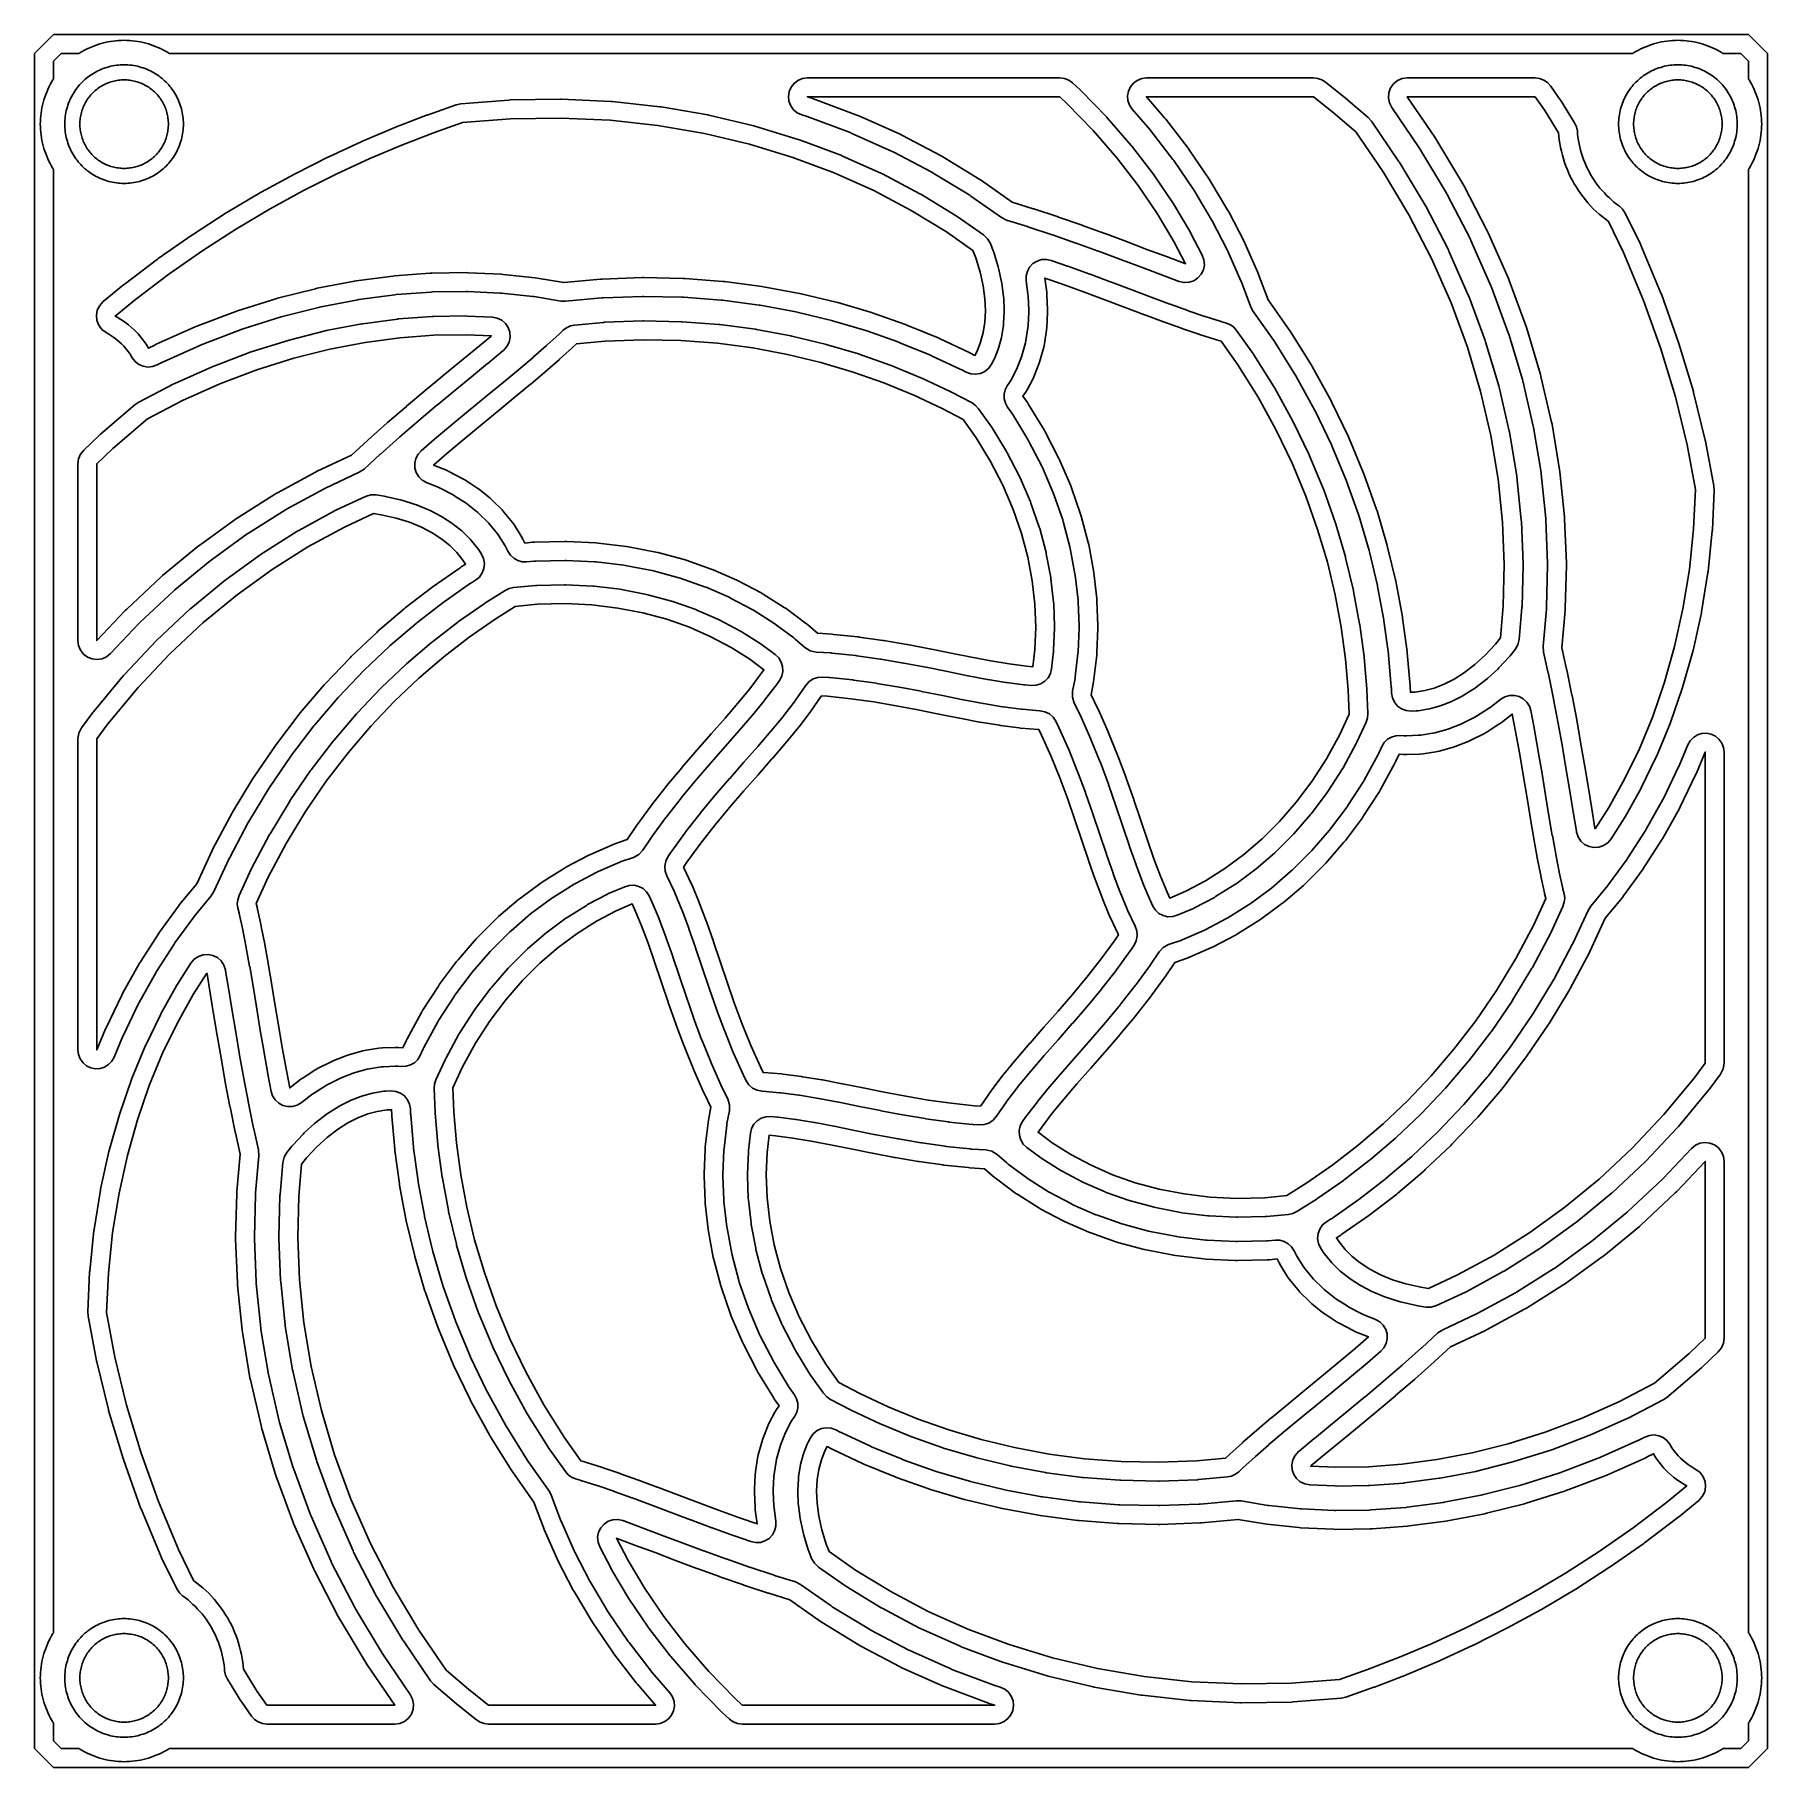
# Model space of a CAD drawing. Header units: millimetres. Extents: x -46 to 46, y -46 to 46.
import ezdxf

# ---------------------------------------------------------------- set-up
doc = ezdxf.new("R2010")
doc.units = ezdxf.units.MM
for name, color, linetype in [('FACE_OPENINGS', 2, 'Continuous'), ('FACE_OUTER', 3, 'Continuous'), ('MID_OPENINGS', 4, 'Continuous'), ('MID_OUTER', 7, 'Continuous')]:
    doc.layers.add(name, color=color, linetype=linetype)

msp = doc.modelspace()

# ---------------------------------------------------------------- linework, layer by layer
at = {"layer": 'FACE_OPENINGS'}
for points in [[(-38.115, 40.941), (-38.107, 41.044), (-38.102, 41.147), (-38.1, 41.25), (-38.102, 41.353), (-38.107, 41.456), (-38.115, 41.559), (-38.127, 41.661), (-38.142, 41.763), (-38.161, 41.865), (-38.182, 41.965), (-38.207, 42.065), (-38.236, 42.164), (-38.267, 42.263), (-38.302, 42.36), (-38.34, 42.455), (-38.381, 42.55), (-38.425, 42.643), (-38.472, 42.735), (-38.522, 42.825), (-38.575, 42.913), (-38.631, 43), (-38.69, 43.085), (-38.751, 43.168), (-38.815, 43.248), (-38.882, 43.327), (-38.951, 43.403), (-39.023, 43.477), (-39.097, 43.549), (-39.173, 43.618), (-39.252, 43.685), (-39.332, 43.749), (-39.415, 43.81), (-39.5, 43.869), (-39.587, 43.925), (-39.675, 43.978), (-39.765, 44.028), (-39.857, 44.075), (-39.95, 44.119), (-40.045, 44.16), (-40.14, 44.198), (-40.237, 44.233), (-40.336, 44.264), (-40.435, 44.293), (-40.535, 44.318), (-40.635, 44.339), (-40.737, 44.358), (-40.839, 44.373), (-40.941, 44.385), (-41.044, 44.393), (-41.147, 44.398), (-41.25, 44.4), (-41.353, 44.398), (-41.456, 44.393), (-41.559, 44.385), (-41.661, 44.373), (-41.763, 44.358), (-41.865, 44.339), (-41.965, 44.318), (-42.065, 44.293), (-42.164, 44.264), (-42.263, 44.233), (-42.36, 44.198), (-42.455, 44.16), (-42.55, 44.119), (-42.643, 44.075), (-42.735, 44.028), (-42.825, 43.978), (-42.913, 43.925), (-43, 43.869), (-43.085, 43.81), (-43.168, 43.749), (-43.248, 43.685), (-43.327, 43.618), (-43.403, 43.549), (-43.477, 43.477), (-43.549, 43.403), (-43.618, 43.327), (-43.685, 43.248), (-43.749, 43.168), (-43.81, 43.085), (-43.869, 43), (-43.925, 42.913), (-43.978, 42.825), (-44.028, 42.735), (-44.075, 42.643), (-44.119, 42.55), (-44.16, 42.455), (-44.198, 42.36), (-44.233, 42.263), (-44.264, 42.164), (-44.293, 42.065), (-44.318, 41.965), (-44.339, 41.865), (-44.358, 41.763), (-44.373, 41.661), (-44.385, 41.559), (-44.393, 41.456), (-44.398, 41.353), (-44.4, 41.25), (-44.398, 41.147), (-44.393, 41.044), (-44.385, 40.941), (-44.373, 40.839), (-44.358, 40.737), (-44.339, 40.635), (-44.318, 40.535), (-44.293, 40.435), (-44.264, 40.336), (-44.233, 40.237), (-44.198, 40.14), (-44.16, 40.045), (-44.119, 39.95), (-44.075, 39.857), (-44.028, 39.765), (-43.978, 39.675), (-43.925, 39.587), (-43.869, 39.5), (-43.81, 39.415), (-43.749, 39.332), (-43.685, 39.252), (-43.618, 39.173), (-43.549, 39.097), (-43.477, 39.023), (-43.403, 38.951), (-43.327, 38.882), (-43.248, 38.815), (-43.168, 38.751), (-43.085, 38.69), (-43, 38.631), (-42.913, 38.575), (-42.825, 38.522), (-42.735, 38.472), (-42.643, 38.425), (-42.55, 38.381), (-42.455, 38.34), (-42.36, 38.302), (-42.263, 38.267), (-42.164, 38.236), (-42.065, 38.207), (-41.965, 38.182), (-41.865, 38.161), (-41.763, 38.142), (-41.661, 38.127), (-41.559, 38.115), (-41.456, 38.107), (-41.353, 38.102), (-41.25, 38.1), (-41.147, 38.102), (-41.044, 38.107), (-40.941, 38.115), (-40.839, 38.127), (-40.737, 38.142), (-40.635, 38.161), (-40.535, 38.182), (-40.435, 38.207), (-40.336, 38.236), (-40.237, 38.267), (-40.14, 38.302), (-40.045, 38.34), (-39.95, 38.381), (-39.857, 38.425), (-39.765, 38.472), (-39.675, 38.522), (-39.587, 38.575), (-39.5, 38.631), (-39.415, 38.69), (-39.332, 38.751), (-39.252, 38.815), (-39.173, 38.882), (-39.097, 38.951), (-39.023, 39.023), (-38.951, 39.097), (-38.882, 39.173), (-38.815, 39.252), (-38.751, 39.332), (-38.69, 39.415), (-38.631, 39.5), (-38.575, 39.587), (-38.522, 39.675), (-38.472, 39.765), (-38.425, 39.857), (-38.381, 39.95), (-38.34, 40.045), (-38.302, 40.14), (-38.267, 40.237), (-38.236, 40.336), (-38.207, 40.435), (-38.182, 40.535), (-38.161, 40.635), (-38.142, 40.737), (-38.127, 40.839)], [(44.373, 40.839), (44.385, 40.941), (44.393, 41.044), (44.398, 41.147), (44.4, 41.25), (44.398, 41.353), (44.393, 41.456), (44.385, 41.559), (44.373, 41.661), (44.358, 41.763), (44.339, 41.865), (44.318, 41.965), (44.293, 42.065), (44.264, 42.164), (44.233, 42.263), (44.198, 42.36), (44.16, 42.455), (44.119, 42.55), (44.075, 42.643), (44.028, 42.735), (43.978, 42.825), (43.925, 42.913), (43.869, 43), (43.81, 43.085), (43.749, 43.168), (43.685, 43.248), (43.618, 43.327), (43.549, 43.403), (43.477, 43.477), (43.403, 43.549), (43.327, 43.618), (43.248, 43.685), (43.168, 43.749), (43.085, 43.81), (43, 43.869), (42.913, 43.925), (42.825, 43.978), (42.735, 44.028), (42.643, 44.075), (42.55, 44.119), (42.455, 44.16), (42.36, 44.198), (42.263, 44.233), (42.164, 44.264), (42.065, 44.293), (41.965, 44.318), (41.865, 44.339), (41.763, 44.358), (41.661, 44.373), (41.559, 44.385), (41.456, 44.393), (41.353, 44.398), (41.25, 44.4), (41.147, 44.398), (41.044, 44.393), (40.941, 44.385), (40.839, 44.373), (40.737, 44.358), (40.635, 44.339), (40.535, 44.318), (40.435, 44.293), (40.336, 44.264), (40.237, 44.233), (40.14, 44.198), (40.045, 44.16), (39.95, 44.119), (39.857, 44.075), (39.765, 44.028), (39.675, 43.978), (39.587, 43.925), (39.5, 43.869), (39.415, 43.81), (39.332, 43.749), (39.252, 43.685), (39.173, 43.618), (39.097, 43.549), (39.023, 43.477), (38.951, 43.403), (38.882, 43.327), (38.815, 43.248), (38.751, 43.168), (38.69, 43.085), (38.631, 43), (38.575, 42.913), (38.522, 42.825), (38.472, 42.735), (38.425, 42.643), (38.381, 42.55), (38.34, 42.455), (38.302, 42.36), (38.267, 42.263), (38.236, 42.164), (38.207, 42.065), (38.182, 41.965), (38.161, 41.865), (38.142, 41.763), (38.127, 41.661), (38.115, 41.559), (38.107, 41.456), (38.102, 41.353), (38.1, 41.25), (38.102, 41.147), (38.107, 41.044), (38.115, 40.941), (38.127, 40.839), (38.142, 40.737), (38.161, 40.635), (38.182, 40.535), (38.207, 40.435), (38.236, 40.336), (38.267, 40.237), (38.302, 40.14), (38.34, 40.045), (38.381, 39.95), (38.425, 39.857), (38.472, 39.765), (38.522, 39.675), (38.575, 39.587), (38.631, 39.5), (38.69, 39.415), (38.751, 39.332), (38.815, 39.252), (38.882, 39.173), (38.951, 39.097), (39.023, 39.023), (39.097, 38.951), (39.173, 38.882), (39.252, 38.815), (39.332, 38.751), (39.415, 38.69), (39.5, 38.631), (39.587, 38.575), (39.675, 38.522), (39.765, 38.472), (39.857, 38.425), (39.95, 38.381), (40.045, 38.34), (40.14, 38.302), (40.237, 38.267), (40.336, 38.236), (40.435, 38.207), (40.535, 38.182), (40.635, 38.161), (40.737, 38.142), (40.839, 38.127), (40.941, 38.115), (41.044, 38.107), (41.147, 38.102), (41.25, 38.1), (41.353, 38.102), (41.456, 38.107), (41.559, 38.115), (41.661, 38.127), (41.763, 38.142), (41.865, 38.161), (41.965, 38.182), (42.065, 38.207), (42.164, 38.236), (42.263, 38.267), (42.36, 38.302), (42.455, 38.34), (42.55, 38.381), (42.643, 38.425), (42.735, 38.472), (42.825, 38.522), (42.913, 38.575), (43, 38.631), (43.085, 38.69), (43.168, 38.751), (43.248, 38.815), (43.327, 38.882), (43.403, 38.951), (43.477, 39.023), (43.549, 39.097), (43.618, 39.173), (43.685, 39.252), (43.749, 39.332), (43.81, 39.415), (43.869, 39.5), (43.925, 39.587), (43.978, 39.675), (44.028, 39.765), (44.075, 39.857), (44.119, 39.95), (44.16, 40.045), (44.198, 40.14), (44.233, 40.237), (44.264, 40.336), (44.293, 40.435), (44.318, 40.535), (44.339, 40.635), (44.358, 40.737)], [(12.223, 40.119), (10.968, 41.568), (10.929, 41.611), (9.548, 43.031), (9.506, 43.071), (9.107, 43.437), (8.906, 43.58), (8.676, 43.67), (8.431, 43.7), (-4.979, 43.7), (-5.234, 43.667), (-5.473, 43.569), (-5.679, 43.414), (-5.838, 43.211), (-5.94, 42.974), (-5.978, 42.718), (-5.95, 42.462), (-5.857, 42.221), (-5.705, 42.013), (-5.505, 41.85), (-5.27, 41.743), (-5.043, 41.674), (-4.975, 41.651), (-2.707, 40.801), (-2.64, 40.774), (-0.476, 39.804), (-0.41, 39.772), (1.644, 38.69), (1.707, 38.654), (3.647, 37.469), (3.708, 37.429), (5.332, 36.289), (5.608, 36.153), (6.714, 35.807), (6.734, 35.801), (8.026, 35.372), (8.042, 35.366), (9.279, 34.934), (9.292, 34.929), (10.477, 34.5), (10.486, 34.497), (11.625, 34.073), (12.708, 33.665), (13.74, 33.276), (13.745, 33.275), (14.722, 32.912), (14.731, 32.909), (14.768, 32.895), (15.028, 32.839), (15.292, 32.853), (15.544, 32.937), (15.765, 33.083), (15.94, 33.283), (16.056, 33.521), (16.106, 33.782), (16.085, 34.046), (15.995, 34.296), (15.379, 35.484), (15.35, 35.537), (14.464, 37.023), (14.432, 37.073), (13.425, 38.556), (13.391, 38.603), (12.26, 40.074)], [(24.977, 41.403), (24.801, 41.598), (23.601, 42.622), (23.579, 42.64), (22.536, 43.479), (22.345, 43.6), (22.133, 43.675), (21.909, 43.7), (13.031, 43.7), (12.779, 43.668), (12.544, 43.574), (12.341, 43.424), (12.181, 43.227), (12.076, 42.997), (12.032, 42.748), (12.052, 42.495), (12.135, 42.256), (12.275, 42.045), (13.228, 40.944), (13.27, 40.893), (14.442, 39.369), (14.481, 39.314), (15.527, 37.776), (15.563, 37.718), (16.485, 36.173), (16.518, 36.113), (17.318, 34.569), (17.348, 34.506), (18.028, 32.972), (18.055, 32.907), (18.55, 31.576), (18.671, 31.347), (19.789, 29.766), (19.825, 29.712), (20.936, 27.937), (20.969, 27.882), (21.958, 26.085), (21.987, 26.029), (22.858, 24.218), (22.883, 24.161), (23.637, 22.344), (23.659, 22.286), (24.301, 20.471), (24.319, 20.413), (24.852, 18.605), (24.867, 18.548), (25.295, 16.755), (25.307, 16.698), (25.636, 14.926), (25.645, 14.87), (25.88, 13.125), (25.886, 13.07), (26.034, 11.356), (26.037, 11.303), (26.047, 11.044), (26.092, 10.787), (26.201, 10.549), (26.369, 10.348), (26.583, 10.198), (26.828, 10.108), (27.088, 10.084), (27.35, 10.095), (27.461, 10.106), (27.961, 10.184), (28.068, 10.206), (28.578, 10.344), (28.678, 10.377), (29.2, 10.579), (29.292, 10.62), (29.826, 10.891), (29.909, 10.938), (30.452, 11.284), (30.526, 11.335), (31.075, 11.758), (31.14, 11.813), (31.69, 12.316), (31.746, 12.373), (32.292, 12.959), (32.342, 13.017), (32.604, 13.345), (32.751, 13.598), (32.819, 13.881), (32.97, 15.581), (32.974, 15.645), (33.028, 17.844), (33.028, 17.907), (32.941, 20.154), (32.936, 20.218), (32.702, 22.504), (32.693, 22.567), (32.307, 24.885), (32.295, 24.946), (31.752, 27.286), (31.736, 27.346), (31.033, 29.698), (31.013, 29.757), (30.146, 32.11), (30.122, 32.167), (29.089, 34.511), (29.062, 34.567), (27.86, 36.892), (27.83, 36.946), (26.458, 39.239), (26.424, 39.291)], [(35.913, 40.877), (35.866, 41.11), (35.764, 41.326), (35.029, 42.5), (34.999, 42.546), (34.484, 43.276), (34.324, 43.453), (34.127, 43.588), (33.903, 43.672), (33.667, 43.7), (26.879, 43.7), (26.612, 43.664), (26.365, 43.558), (26.155, 43.389), (25.997, 43.171), (25.903, 42.918), (25.88, 42.65), (25.93, 42.385), (25.933, 42.377), (26.057, 42.126), (27.517, 39.996), (27.555, 39.937), (28.964, 37.583), (28.998, 37.52), (30.233, 35.133), (30.264, 35.069), (31.326, 32.659), (31.353, 32.593), (32.245, 30.173), (32.268, 30.104), (32.992, 27.684), (33.01, 27.615), (33.569, 25.205), (33.583, 25.134), (33.982, 22.745), (33.991, 22.673), (34.233, 20.314), (34.238, 20.241), (34.328, 17.921), (34.329, 17.848), (34.272, 15.576), (34.268, 15.503), (34.093, 13.527), (34.113, 13.22), (34.367, 12.089), (34.372, 12.068), (34.646, 10.735), (34.649, 10.718), (34.893, 9.431), (34.896, 9.417), (35.116, 8.177), (35.118, 8.168), (35.321, 6.969), (35.509, 5.827), (35.688, 4.739), (35.689, 4.734), (35.863, 3.707), (35.865, 3.697), (35.872, 3.658), (35.953, 3.405), (36.098, 3.183), (36.296, 3.007), (36.534, 2.889), (36.794, 2.837), (37.058, 2.856), (37.309, 2.943), (37.527, 3.093), (37.699, 3.296), (38.42, 4.423), (38.451, 4.474), (39.295, 5.985), (39.322, 6.038), (40.103, 7.651), (40.127, 7.705), (40.835, 9.419), (40.856, 9.474), (41.483, 11.286), (41.501, 11.341), (42.04, 13.247), (42.054, 13.303), (42.497, 15.299), (42.507, 15.356), (42.845, 17.438), (42.853, 17.494), (43.079, 19.657), (43.083, 19.713), (43.182, 21.803), (43.166, 22.036), (42.717, 24.409), (42.706, 24.46), (42.087, 27.003), (42.073, 27.054), (41.306, 29.609), (41.29, 29.659), (40.372, 32.218), (40.352, 32.267), (39.279, 34.821), (39.257, 34.87), (38.457, 36.52), (38.317, 36.735), (38.145, 36.889), (38.147, 36.892), (37.993, 37.006), (37.856, 37.114), (37.723, 37.228), (37.593, 37.345), (37.467, 37.467), (37.345, 37.593), (37.228, 37.723), (37.114, 37.856), (37.006, 37.993), (36.901, 38.134), (36.802, 38.278), (36.707, 38.425), (36.617, 38.575), (36.532, 38.728), (36.452, 38.884), (36.377, 39.042), (36.307, 39.203), (36.243, 39.366), (36.184, 39.53), (36.13, 39.697), (36.082, 39.865), (36.04, 40.035), (36.003, 40.206), (35.972, 40.379), (35.946, 40.552), (35.926, 40.726)], [(-37.652, 35.358), (-39.441, 34.11), (-39.472, 34.087), (-41.252, 32.74), (-41.283, 32.715), (-42.359, 31.832), (-42.548, 31.627), (-42.672, 31.379), (-42.724, 31.105), (-42.698, 30.828), (-42.597, 30.569), (-42.428, 30.348), (-42.205, 30.182), (-42.123, 30.137), (-41.796, 29.927), (-41.657, 29.822), (-41.383, 29.581), (-41.257, 29.451), (-41.031, 29.177), (-40.926, 29.028), (-40.817, 28.843), (-40.663, 28.644), (-40.464, 28.489), (-40.233, 28.389), (-39.984, 28.35), (-39.734, 28.375), (-39.497, 28.461), (-39.181, 28.625), (-39.122, 28.653), (-37.076, 29.565), (-37.016, 29.59), (-34.982, 30.362), (-34.92, 30.383), (-32.907, 31.018), (-32.843, 31.036), (-30.859, 31.539), (-30.794, 31.553), (-28.845, 31.928), (-28.779, 31.939), (-26.874, 32.192), (-26.806, 32.198), (-24.951, 32.334), (-24.883, 32.337), (-23.084, 32.363), (-23.016, 32.361), (-21.279, 32.282), (-21.21, 32.277), (-19.54, 32.099), (-19.471, 32.089), (-18.07, 31.853), (-17.812, 31.843), (-15.884, 32.021), (-15.819, 32.025), (-13.726, 32.1), (-13.662, 32.1), (-11.611, 32.059), (-11.548, 32.056), (-9.545, 31.904), (-9.482, 31.898), (-7.532, 31.642), (-7.471, 31.633), (-5.578, 31.28), (-5.518, 31.267), (-3.687, 30.825), (-3.629, 30.809), (-1.863, 30.284), (-1.807, 30.266), (-0.109, 29.665), (-0.055, 29.644), (1.574, 28.976), (1.624, 28.953), (3.182, 28.224), (3.23, 28.2), (3.459, 28.08), (3.704, 27.989), (3.965, 27.966), (4.222, 28.01), (4.46, 28.12), (4.661, 28.288), (4.811, 28.501), (4.932, 28.734), (4.978, 28.835), (5.161, 29.306), (5.195, 29.411), (5.331, 29.921), (5.353, 30.024), (5.439, 30.577), (5.449, 30.678), (5.481, 31.275), (5.482, 31.371), (5.454, 32.014), (5.446, 32.104), (5.354, 32.791), (5.34, 32.874), (5.178, 33.602), (5.158, 33.68), (4.923, 34.446), (4.898, 34.517), (4.745, 34.909), (4.6, 35.162), (4.388, 35.363), (2.991, 36.344), (2.938, 36.379), (1.061, 37.525), (1.006, 37.556), (-0.984, 38.605), (-1.041, 38.632), (-3.138, 39.573), (-3.197, 39.597), (-5.397, 40.421), (-5.457, 40.441), (-7.754, 41.141), (-7.815, 41.157), (-10.203, 41.724), (-10.264, 41.736), (-12.735, 42.162), (-12.797, 42.171), (-15.343, 42.447), (-15.405, 42.452), (-18.019, 42.573), (-18.081, 42.574), (-20.753, 42.532), (-20.815, 42.53), (-23.368, 42.332), (-23.625, 42.277), (-25.111, 41.75), (-25.138, 41.74), (-26.839, 41.081), (-26.867, 41.069), (-28.594, 40.338), (-28.623, 40.325), (-30.372, 39.518), (-30.401, 39.504), (-32.168, 38.617), (-32.199, 38.601), (-33.979, 37.629), (-34.009, 37.611), (-35.798, 36.551), (-35.829, 36.532), (-37.62, 35.379)], [(11.164, 32.858), (10.037, 33.277), (10.029, 33.279), (8.856, 33.705), (8.844, 33.709), (7.967, 34.015), (7.718, 34.068), (7.464, 34.056), (7.222, 33.981), (7.006, 33.846), (6.831, 33.662), (6.708, 33.439), (6.645, 33.193), (6.646, 32.939), (6.742, 32.225), (6.751, 32.121), (6.783, 31.372), (6.782, 31.261), (6.744, 30.551), (6.732, 30.435), (6.628, 29.764), (6.603, 29.645), (6.435, 29.015), (6.396, 28.895), (6.167, 28.305), (6.114, 28.188), (5.826, 27.638), (5.761, 27.528), (5.645, 27.357), (5.536, 27.142), (5.481, 26.907), (5.483, 26.665), (5.544, 26.431), (5.659, 26.219), (5.886, 25.899), (5.93, 25.831), (6.738, 24.505), (6.778, 24.435), (7.471, 23.091), (7.506, 23.017), (8.086, 21.664), (8.116, 21.587), (8.584, 20.231), (8.608, 20.151), (8.967, 18.8), (8.986, 18.718), (9.238, 17.378), (9.251, 17.293), (9.399, 15.971), (9.405, 15.885), (9.453, 14.585), (9.452, 14.499), (9.403, 13.228), (9.396, 13.141), (9.253, 11.904), (9.239, 11.817), (9.109, 11.145), (9.1, 10.822), (9.194, 10.512), (9.54, 9.811), (9.56, 9.768), (10.086, 8.585), (10.101, 8.548), (10.573, 7.379), (10.584, 7.349), (11.01, 6.201), (11.018, 6.18), (11.41, 5.057), (11.414, 5.046), (11.782, 3.954), (12.135, 2.909), (12.138, 2.899), (12.483, 1.915), (12.491, 1.894), (12.836, 0.973), (12.849, 0.941), (13.204, 0.086), (13.223, 0.044), (13.369, -0.267), (13.507, -0.483), (13.695, -0.656), (13.921, -0.777), (14.17, -0.836), (14.425, -0.83), (14.671, -0.759), (15.522, -0.391), (15.59, -0.358), (16.638, 0.193), (16.704, 0.231), (17.732, 0.876), (17.794, 0.918), (18.796, 1.656), (18.854, 1.703), (19.824, 2.535), (19.878, 2.585), (20.809, 3.512), (20.858, 3.565), (21.743, 4.585), (21.789, 4.642), (22.621, 5.754), (22.661, 5.813), (23.434, 7.016), (23.47, 7.076), (24.176, 8.368), (24.207, 8.43), (24.699, 9.501), (24.771, 9.724), (24.789, 9.957), (24.739, 11.225), (24.736, 11.272), (24.594, 12.931), (24.588, 12.979), (24.361, 14.668), (24.353, 14.717), (24.034, 16.432), (24.024, 16.482), (23.61, 18.217), (23.596, 18.267), (23.081, 20.016), (23.065, 20.067), (22.444, 21.824), (22.425, 21.874), (21.695, 23.633), (21.672, 23.683), (20.83, 25.437), (20.804, 25.486), (19.846, 27.227), (19.817, 27.275), (18.74, 28.995), (18.709, 29.042), (17.82, 30.298), (17.671, 30.466), (17.487, 30.596), (17.279, 30.682), (17.029, 30.754), (16.997, 30.763), (16.153, 31.032), (16.128, 31.04), (15.239, 31.344), (15.222, 31.35), (14.285, 31.687), (14.275, 31.691), (13.283, 32.059), (12.25, 32.449), (11.168, 32.856)], [(-38.614, 27.454), (-40.473, 26.495), (-40.666, 26.365), (-42.498, 24.789), (-42.536, 24.754), (-43.391, 23.938), (-43.558, 23.728), (-43.664, 23.481), (-43.7, 23.215), (-43.7, 13.825), (-43.665, 13.563), (-43.563, 13.32), (-43.4, 13.111), (-43.189, 12.953), (-42.943, 12.855), (-42.681, 12.825), (-42.42, 12.865), (-42.178, 12.972), (-41.973, 13.139), (-40.471, 14.73), (-40.42, 14.78), (-38.613, 16.469), (-38.558, 16.517), (-36.688, 18.057), (-36.631, 18.101), (-34.709, 19.49), (-34.648, 19.531), (-32.684, 20.768), (-32.621, 20.805), (-30.625, 21.893), (-30.56, 21.926), (-28.761, 22.762), (-28.505, 22.933), (-27.653, 23.718), (-27.637, 23.732), (-26.62, 24.636), (-26.607, 24.648), (-25.614, 25.503), (-25.604, 25.512), (-24.639, 26.323), (-24.632, 26.329), (-23.696, 27.104), (-22.801, 27.838), (-21.948, 28.538), (-21.944, 28.541), (-21.142, 29.205), (-21.134, 29.212), (-21.104, 29.237), (-20.926, 29.434), (-20.806, 29.67), (-20.752, 29.93), (-20.768, 30.195), (-20.854, 30.446), (-21.002, 30.666), (-21.203, 30.839), (-21.443, 30.953), (-21.704, 31), (-23.041, 31.061), (-23.1, 31.062), (-24.831, 31.038), (-24.89, 31.035), (-26.678, 30.904), (-26.736, 30.898), (-28.575, 30.654), (-28.632, 30.645), (-30.515, 30.283), (-30.572, 30.27), (-32.492, 29.784), (-32.548, 29.768), (-34.498, 29.153), (-34.552, 29.135), (-36.524, 28.386), (-36.577, 28.365), (-38.562, 27.479)], [(-23.8, 25.331), (-23.806, 25.325), (-24.762, 24.522), (-24.77, 24.514), (-25.475, 23.907), (-25.644, 23.718), (-25.761, 23.492), (-25.817, 23.244), (-25.809, 22.99), (-25.737, 22.746), (-25.605, 22.529), (-25.424, 22.351), (-25.203, 22.225), (-24.536, 21.951), (-24.442, 21.907), (-23.777, 21.56), (-23.682, 21.504), (-23.085, 21.116), (-22.991, 21.048), (-22.463, 20.622), (-22.372, 20.541), (-21.91, 20.08), (-21.826, 19.987), (-21.43, 19.494), (-21.355, 19.389), (-21.022, 18.865), (-20.959, 18.753), (-20.869, 18.567), (-20.738, 18.365), (-20.561, 18.2), (-20.351, 18.081), (-20.118, 18.017), (-19.877, 18.01), (-19.486, 18.047), (-19.405, 18.052), (-17.853, 18.088), (-17.772, 18.087), (-16.262, 18.016), (-16.18, 18.009), (-14.719, 17.835), (-14.637, 17.822), (-13.229, 17.55), (-13.147, 17.531), (-11.798, 17.166), (-11.717, 17.141), (-10.431, 16.689), (-10.351, 16.658), (-9.132, 16.125), (-9.054, 16.087), (-7.905, 15.479), (-7.83, 15.435), (-6.754, 14.757), (-6.682, 14.707), (-5.683, 13.965), (-5.614, 13.91), (-5.098, 13.461), (-4.822, 13.291), (-4.507, 13.218), (-3.726, 13.168), (-3.679, 13.164), (-2.392, 13.027), (-2.352, 13.022), (-1.104, 12.846), (-1.073, 12.841), (0.135, 12.636), (0.157, 12.632), (1.325, 12.41), (1.337, 12.407), (2.466, 12.181), (3.548, 11.964), (3.559, 11.962), (4.583, 11.768), (4.605, 11.764), (5.575, 11.603), (5.609, 11.598), (6.528, 11.478), (6.573, 11.474), (6.916, 11.445), (7.171, 11.456), (7.416, 11.532), (7.633, 11.667), (7.809, 11.853), (7.931, 12.078), (7.993, 12.326), (8.099, 13.247), (8.105, 13.323), (8.152, 14.506), (8.152, 14.582), (8.108, 15.794), (8.102, 15.869), (7.964, 17.106), (7.953, 17.18), (7.716, 18.436), (7.7, 18.508), (7.363, 19.777), (7.342, 19.847), (6.901, 21.123), (6.875, 21.19), (6.327, 22.467), (6.297, 22.532), (5.641, 23.802), (5.607, 23.864), (4.841, 25.121), (4.803, 25.179), (4.121, 26.14), (3.964, 26.314), (3.771, 26.446), (2.648, 27.037), (2.607, 27.058), (1.098, 27.764), (1.054, 27.784), (-0.523, 28.431), (-0.569, 28.449), (-2.213, 29.03), (-2.262, 29.046), (-3.971, 29.555), (-4.021, 29.568), (-5.794, 29.997), (-5.846, 30.008), (-7.678, 30.349), (-7.731, 30.357), (-9.62, 30.605), (-9.674, 30.61), (-11.614, 30.757), (-11.669, 30.76), (-13.656, 30.8), (-13.712, 30.8), (-15.74, 30.727), (-15.796, 30.724), (-17.329, 30.582), (-17.549, 30.536), (-17.753, 30.442), (-17.932, 30.305), (-18.119, 30.124), (-18.144, 30.101), (-18.798, 29.504), (-18.817, 29.487), (-19.526, 28.869), (-19.539, 28.858), (-20.299, 28.215), (-20.308, 28.208), (-21.122, 27.533), (-21.976, 26.833), (-22.87, 26.1), (-22.874, 26.097)], [(-39.551, 13.811), (-41.235, 12.026), (-41.277, 11.98), (-42.881, 10.052), (-42.919, 10.003), (-43.507, 9.2), (-43.651, 8.92), (-43.7, 8.609), (-43.7, -7.91), (-43.669, -8.157), (-43.578, -8.389), (-43.432, -8.592), (-43.24, -8.751), (-43.015, -8.859), (-42.771, -8.907), (-42.522, -8.894), (-42.284, -8.819), (-42.072, -8.688), (-41.899, -8.509), (-41.776, -8.292), (-41.315, -7.177), (-41.288, -7.116), (-40.478, -5.441), (-40.447, -5.381), (-39.569, -3.81), (-39.534, -3.751), (-38.596, -2.287), (-38.557, -2.23), (-37.568, -0.873), (-37.525, -0.817), (-36.62, 0.277), (-36.483, 0.496), (-35.673, 2.255), (-35.644, 2.313), (-34.663, 4.163), (-34.631, 4.219), (-33.57, 5.974), (-33.535, 6.027), (-32.402, 7.686), (-32.365, 7.737), (-31.169, 9.298), (-31.13, 9.347), (-29.878, 10.81), (-29.838, 10.855), (-28.539, 12.219), (-28.496, 12.262), (-27.158, 13.529), (-27.115, 13.568), (-25.745, 14.738), (-25.701, 14.774), (-24.307, 15.851), (-24.262, 15.883), (-22.852, 16.868), (-22.807, 16.898), (-22.588, 17.036), (-22.387, 17.203), (-22.236, 17.416), (-22.146, 17.662), (-22.123, 17.922), (-22.167, 18.18), (-22.278, 18.417), (-22.418, 18.638), (-22.483, 18.729), (-22.8, 19.123), (-22.873, 19.204), (-23.247, 19.577), (-23.325, 19.648), (-23.761, 19.999), (-23.843, 20.058), (-24.345, 20.384), (-24.427, 20.433), (-24.998, 20.73), (-25.08, 20.768), (-25.72, 21.032), (-25.8, 21.061), (-26.511, 21.286), (-26.588, 21.307), (-27.369, 21.486), (-27.444, 21.5), (-27.86, 21.564), (-28.151, 21.565), (-28.431, 21.482), (-29.979, 20.762), (-30.036, 20.734), (-31.967, 19.681), (-32.022, 19.649), (-33.924, 18.45), (-33.977, 18.415), (-35.84, 17.068), (-35.89, 17.03), (-37.704, 15.536), (-37.752, 15.495), (-39.506, 13.855)], [(-34.037, -6.761), (-33.837, -7.946), (-33.835, -7.954), (-33.617, -9.183), (-33.615, -9.195), (-33.442, -10.108), (-33.363, -10.35), (-33.226, -10.564), (-33.039, -10.736), (-32.815, -10.856), (-32.567, -10.916), (-32.313, -10.911), (-32.068, -10.842), (-31.849, -10.714), (-31.278, -10.274), (-31.193, -10.214), (-30.56, -9.812), (-30.464, -9.757), (-29.83, -9.435), (-29.724, -9.387), (-29.091, -9.142), (-28.975, -9.104), (-28.345, -8.935), (-28.222, -8.909), (-27.597, -8.812), (-27.469, -8.799), (-26.848, -8.773), (-26.72, -8.775), (-26.514, -8.789), (-26.273, -8.777), (-26.042, -8.707), (-25.834, -8.584), (-25.662, -8.414), (-25.536, -8.209), (-25.372, -7.852), (-25.336, -7.78), (-24.591, -6.417), (-24.55, -6.347), (-23.733, -5.076), (-23.686, -5.008), (-22.805, -3.83), (-22.752, -3.765), (-21.813, -2.682), (-21.756, -2.62), (-20.765, -1.634), (-20.703, -1.577), (-19.669, -0.689), (-19.602, -0.635), (-18.531, 0.154), (-18.459, 0.203), (-17.358, 0.893), (-17.282, 0.937), (-16.157, 1.529), (-16.078, 1.567), (-14.935, 2.061), (-14.853, 2.093), (-14.207, 2.316), (-13.922, 2.47), (-13.701, 2.706), (-13.266, 3.357), (-13.24, 3.395), (-12.478, 4.442), (-12.454, 4.474), (-11.677, 5.467), (-11.657, 5.491), (-10.875, 6.435), (-10.861, 6.452), (-10.084, 7.353), (-10.077, 7.362), (-9.316, 8.226), (-8.587, 9.054), (-8.58, 9.063), (-7.9, 9.853), (-7.885, 9.87), (-7.261, 10.63), (-7.24, 10.657), (-6.677, 11.392), (-6.65, 11.429), (-6.454, 11.712), (-6.336, 11.939), (-6.279, 12.188), (-6.288, 12.444), (-6.361, 12.689), (-6.494, 12.908), (-6.678, 13.085), (-7.422, 13.638), (-7.485, 13.681), (-8.487, 14.313), (-8.552, 14.35), (-9.624, 14.919), (-9.692, 14.951), (-10.833, 15.45), (-10.902, 15.477), (-12.108, 15.9), (-12.178, 15.922), (-13.446, 16.265), (-13.517, 16.281), (-14.843, 16.537), (-14.914, 16.549), (-16.293, 16.713), (-16.365, 16.719), (-17.793, 16.787), (-17.863, 16.787), (-19.335, 16.753), (-19.405, 16.749), (-20.577, 16.639), (-20.806, 16.59), (-21.018, 16.489), (-22.091, 15.812), (-22.13, 15.787), (-23.495, 14.833), (-23.534, 14.805), (-24.883, 13.763), (-24.922, 13.732), (-26.248, 12.598), (-26.286, 12.564), (-27.581, 11.338), (-27.618, 11.301), (-28.875, 9.981), (-28.91, 9.941), (-30.122, 8.525), (-30.156, 8.483), (-31.314, 6.972), (-31.346, 6.927), (-32.444, 5.321), (-32.474, 5.274), (-33.502, 3.574), (-33.529, 3.525), (-34.481, 1.732), (-34.506, 1.682), (-35.149, 0.284), (-35.22, 0.07), (-35.241, -0.154), (-35.211, -0.377), (-35.148, -0.63), (-35.14, -0.662), (-34.95, -1.527), (-34.945, -1.552), (-34.764, -2.475), (-34.761, -2.493), (-34.585, -3.472), (-34.583, -3.484), (-34.406, -4.526), (-34.226, -5.616), (-34.038, -6.757)], [(-11.418, 3.688), (-11.439, 3.661), (-12.175, 2.649), (-12.198, 2.616), (-12.378, 2.347), (-12.494, 2.111), (-12.544, 1.852), (-12.525, 1.59), (-12.438, 1.341), (-12.433, 1.33), (-12.035, 0.485), (-12.014, 0.437), (-11.641, -0.461), (-11.626, -0.498), (-11.269, -1.449), (-11.26, -1.473), (-10.909, -2.475), (-10.905, -2.488), (-10.55, -3.539), (-10.184, -4.625), (-10.18, -4.634), (-9.794, -5.741), (-9.788, -5.759), (-9.371, -6.882), (-9.361, -6.908), (-8.903, -8.044), (-8.89, -8.076), (-8.382, -9.219), (-8.364, -9.256), (-8.221, -9.546), (-8.075, -9.764), (-7.876, -9.937), (-7.639, -10.052), (-7.38, -10.101), (-7.368, -10.102), (-6.438, -10.18), (-6.386, -10.186), (-5.421, -10.312), (-5.382, -10.318), (-4.38, -10.484), (-4.354, -10.488), (-3.311, -10.685), (-3.298, -10.688), (-2.211, -10.906), (-1.087, -11.132), (-1.077, -11.134), (0.074, -11.352), (0.094, -11.356), (1.275, -11.556), (1.302, -11.561), (2.515, -11.732), (2.549, -11.736), (3.793, -11.868), (3.834, -11.872), (4.156, -11.893), (4.419, -11.875), (4.668, -11.79), (4.886, -11.642), (5.058, -11.442), (5.065, -11.432), (5.597, -10.666), (5.628, -10.623), (6.22, -9.851), (6.244, -9.82), (6.889, -9.035), (6.906, -9.015), (7.598, -8.21), (7.607, -8.2), (8.34, -7.367), (9.097, -6.507), (9.104, -6.499), (9.869, -5.612), (9.881, -5.597), (10.646, -4.674), (10.663, -4.653), (11.418, -3.688), (11.439, -3.661), (12.175, -2.649), (12.198, -2.616), (12.378, -2.347), (12.494, -2.111), (12.544, -1.852), (12.525, -1.59), (12.438, -1.341), (12.433, -1.33), (12.035, -0.485), (12.014, -0.437), (11.641, 0.461), (11.626, 0.498), (11.269, 1.449), (11.26, 1.473), (10.909, 2.475), (10.905, 2.488), (10.55, 3.539), (10.184, 4.625), (10.18, 4.634), (9.794, 5.741), (9.788, 5.759), (9.371, 6.882), (9.361, 6.908), (8.903, 8.044), (8.89, 8.076), (8.382, 9.219), (8.364, 9.256), (8.221, 9.546), (8.075, 9.764), (7.876, 9.937), (7.639, 10.052), (7.38, 10.101), (7.368, 10.102), (6.438, 10.18), (6.386, 10.186), (5.421, 10.312), (5.382, 10.318), (4.38, 10.484), (4.354, 10.488), (3.311, 10.685), (3.298, 10.688), (2.211, 10.906), (1.087, 11.132), (1.077, 11.134), (-0.074, 11.352), (-0.094, 11.356), (-1.275, 11.556), (-1.302, 11.561), (-2.515, 11.732), (-2.549, 11.736), (-3.793, 11.868), (-3.834, 11.872), (-4.156, 11.893), (-4.419, 11.875), (-4.668, 11.79), (-4.886, 11.642), (-5.058, 11.442), (-5.065, 11.432), (-5.597, 10.666), (-5.628, 10.623), (-6.22, 9.851), (-6.244, 9.82), (-6.889, 9.035), (-6.906, 9.015), (-7.598, 8.21), (-7.607, 8.2), (-8.34, 7.367), (-9.097, 6.507), (-9.104, 6.499), (-9.869, 5.612), (-9.881, 5.597), (-10.646, 4.674), (-10.663, 4.653)], [(7.261, -10.63), (7.24, -10.657), (6.677, -11.392), (6.65, -11.429), (6.454, -11.712), (6.336, -11.939), (6.279, -12.188), (6.288, -12.444), (6.361, -12.689), (6.494, -12.908), (6.678, -13.085), (7.422, -13.638), (7.485, -13.681), (8.487, -14.313), (8.552, -14.35), (9.624, -14.919), (9.692, -14.951), (10.833, -15.45), (10.902, -15.477), (12.108, -15.9), (12.178, -15.922), (13.446, -16.265), (13.517, -16.281), (14.843, -16.537), (14.914, -16.549), (16.293, -16.713), (16.365, -16.719), (17.793, -16.787), (17.863, -16.787), (19.335, -16.753), (19.405, -16.749), (20.577, -16.639), (20.806, -16.59), (21.018, -16.489), (22.091, -15.812), (22.13, -15.787), (23.495, -14.833), (23.534, -14.805), (24.883, -13.763), (24.922, -13.732), (26.248, -12.598), (26.286, -12.564), (27.581, -11.338), (27.618, -11.301), (28.875, -9.981), (28.91, -9.941), (30.122, -8.525), (30.156, -8.483), (31.314, -6.972), (31.346, -6.927), (32.444, -5.321), (32.474, -5.274), (33.502, -3.574), (33.529, -3.525), (34.481, -1.732), (34.506, -1.682), (35.149, -0.284), (35.22, -0.07), (35.241, 0.154), (35.211, 0.377), (35.148, 0.63), (35.14, 0.662), (34.95, 1.527), (34.945, 1.552), (34.764, 2.475), (34.761, 2.493), (34.585, 3.472), (34.583, 3.484), (34.406, 4.526), (34.226, 5.616), (34.038, 6.757), (34.037, 6.761), (33.837, 7.946), (33.835, 7.954), (33.617, 9.183), (33.615, 9.195), (33.442, 10.108), (33.363, 10.35), (33.226, 10.564), (33.039, 10.736), (32.815, 10.856), (32.567, 10.916), (32.313, 10.911), (32.068, 10.842), (31.849, 10.714), (31.278, 10.274), (31.193, 10.214), (30.56, 9.812), (30.464, 9.757), (29.83, 9.435), (29.724, 9.387), (29.091, 9.142), (28.975, 9.104), (28.345, 8.935), (28.222, 8.909), (27.597, 8.812), (27.469, 8.799), (26.848, 8.773), (26.72, 8.775), (26.514, 8.789), (26.273, 8.777), (26.042, 8.707), (25.834, 8.584), (25.662, 8.414), (25.536, 8.209), (25.372, 7.852), (25.336, 7.78), (24.591, 6.417), (24.55, 6.347), (23.733, 5.076), (23.686, 5.008), (22.805, 3.83), (22.752, 3.765), (21.813, 2.682), (21.756, 2.62), (20.765, 1.634), (20.703, 1.577), (19.669, 0.689), (19.602, 0.635), (18.531, -0.154), (18.459, -0.203), (17.358, -0.893), (17.282, -0.937), (16.157, -1.529), (16.078, -1.567), (14.935, -2.061), (14.853, -2.093), (14.207, -2.316), (13.922, -2.47), (13.701, -2.706), (13.266, -3.357), (13.24, -3.395), (12.478, -4.442), (12.454, -4.474), (11.677, -5.467), (11.657, -5.491), (10.875, -6.435), (10.861, -6.452), (10.084, -7.353), (10.077, -7.362), (9.316, -8.226), (8.587, -9.054), (8.58, -9.063), (7.9, -9.853), (7.885, -9.87)], [(25.701, -14.774), (24.307, -15.851), (24.262, -15.883), (22.852, -16.868), (22.807, -16.898), (22.588, -17.036), (22.387, -17.203), (22.236, -17.416), (22.146, -17.662), (22.123, -17.922), (22.167, -18.18), (22.278, -18.417), (22.418, -18.638), (22.483, -18.729), (22.8, -19.123), (22.873, -19.204), (23.247, -19.577), (23.325, -19.648), (23.761, -19.999), (23.843, -20.058), (24.345, -20.384), (24.427, -20.433), (24.998, -20.73), (25.08, -20.768), (25.72, -21.032), (25.8, -21.061), (26.511, -21.286), (26.588, -21.307), (27.369, -21.486), (27.444, -21.5), (27.86, -21.564), (28.151, -21.565), (28.431, -21.482), (29.979, -20.762), (30.036, -20.734), (31.967, -19.681), (32.022, -19.649), (33.924, -18.45), (33.977, -18.415), (35.84, -17.068), (35.89, -17.03), (37.704, -15.536), (37.752, -15.495), (39.506, -13.855), (39.551, -13.811), (41.235, -12.026), (41.277, -11.98), (42.881, -10.052), (42.919, -10.003), (43.507, -9.2), (43.651, -8.92), (43.7, -8.609), (43.7, 7.91), (43.669, 8.157), (43.578, 8.389), (43.432, 8.592), (43.24, 8.751), (43.015, 8.859), (42.771, 8.907), (42.522, 8.894), (42.284, 8.819), (42.072, 8.688), (41.899, 8.509), (41.776, 8.292), (41.315, 7.177), (41.288, 7.116), (40.478, 5.441), (40.447, 5.381), (39.569, 3.81), (39.534, 3.751), (38.596, 2.287), (38.557, 2.23), (37.568, 0.873), (37.525, 0.817), (36.62, -0.277), (36.483, -0.496), (35.673, -2.255), (35.644, -2.313), (34.663, -4.163), (34.631, -4.219), (33.57, -5.974), (33.535, -6.027), (32.402, -7.686), (32.365, -7.737), (31.169, -9.298), (31.13, -9.347), (29.878, -10.81), (29.838, -10.855), (28.539, -12.219), (28.496, -12.262), (27.158, -13.529), (27.115, -13.568), (25.745, -14.738)], [(-12.491, -1.894), (-12.836, -0.973), (-12.849, -0.941), (-13.204, -0.086), (-13.223, -0.044), (-13.369, 0.267), (-13.507, 0.483), (-13.695, 0.656), (-13.921, 0.777), (-14.17, 0.836), (-14.425, 0.83), (-14.671, 0.759), (-15.522, 0.391), (-15.59, 0.358), (-16.638, -0.193), (-16.704, -0.231), (-17.732, -0.876), (-17.794, -0.918), (-18.796, -1.656), (-18.854, -1.703), (-19.824, -2.535), (-19.878, -2.585), (-20.809, -3.512), (-20.858, -3.565), (-21.743, -4.585), (-21.789, -4.642), (-22.621, -5.754), (-22.661, -5.813), (-23.434, -7.016), (-23.47, -7.076), (-24.176, -8.368), (-24.207, -8.43), (-24.699, -9.501), (-24.771, -9.724), (-24.789, -9.957), (-24.739, -11.225), (-24.736, -11.272), (-24.594, -12.931), (-24.588, -12.979), (-24.361, -14.668), (-24.353, -14.717), (-24.034, -16.432), (-24.024, -16.482), (-23.61, -18.217), (-23.596, -18.267), (-23.081, -20.016), (-23.065, -20.067), (-22.444, -21.824), (-22.425, -21.874), (-21.695, -23.633), (-21.672, -23.683), (-20.83, -25.437), (-20.804, -25.486), (-19.846, -27.227), (-19.817, -27.275), (-18.74, -28.995), (-18.709, -29.042), (-17.82, -30.298), (-17.671, -30.466), (-17.487, -30.596), (-17.279, -30.682), (-17.029, -30.754), (-16.997, -30.763), (-16.153, -31.032), (-16.128, -31.04), (-15.239, -31.344), (-15.222, -31.35), (-14.285, -31.687), (-14.275, -31.691), (-13.283, -32.059), (-12.25, -32.449), (-11.168, -32.856), (-11.164, -32.858), (-10.037, -33.277), (-10.029, -33.279), (-8.856, -33.705), (-8.844, -33.709), (-7.967, -34.015), (-7.718, -34.068), (-7.464, -34.056), (-7.222, -33.981), (-7.006, -33.846), (-6.831, -33.662), (-6.708, -33.439), (-6.645, -33.193), (-6.646, -32.939), (-6.742, -32.225), (-6.751, -32.121), (-6.783, -31.372), (-6.782, -31.261), (-6.744, -30.551), (-6.732, -30.435), (-6.628, -29.764), (-6.603, -29.645), (-6.435, -29.015), (-6.396, -28.895), (-6.167, -28.305), (-6.114, -28.188), (-5.826, -27.638), (-5.761, -27.528), (-5.645, -27.357), (-5.536, -27.142), (-5.481, -26.907), (-5.483, -26.665), (-5.544, -26.431), (-5.659, -26.219), (-5.886, -25.899), (-5.93, -25.831), (-6.738, -24.505), (-6.778, -24.435), (-7.471, -23.091), (-7.506, -23.017), (-8.086, -21.664), (-8.116, -21.587), (-8.584, -20.231), (-8.608, -20.151), (-8.967, -18.8), (-8.986, -18.718), (-9.238, -17.378), (-9.251, -17.293), (-9.399, -15.971), (-9.405, -15.885), (-9.453, -14.585), (-9.452, -14.499), (-9.403, -13.228), (-9.396, -13.141), (-9.253, -11.904), (-9.239, -11.817), (-9.109, -11.145), (-9.1, -10.822), (-9.194, -10.512), (-9.54, -9.811), (-9.56, -9.768), (-10.086, -8.585), (-10.101, -8.548), (-10.573, -7.379), (-10.584, -7.349), (-11.01, -6.201), (-11.018, -6.18), (-11.41, -5.057), (-11.414, -5.046), (-11.782, -3.954), (-12.135, -2.909), (-12.138, -2.899), (-12.483, -1.915)], [(-42.507, -15.356), (-42.845, -17.438), (-42.853, -17.494), (-43.079, -19.657), (-43.083, -19.713), (-43.182, -21.803), (-43.166, -22.036), (-42.717, -24.409), (-42.706, -24.46), (-42.087, -27.003), (-42.073, -27.054), (-41.306, -29.609), (-41.29, -29.659), (-40.372, -32.218), (-40.352, -32.267), (-39.279, -34.821), (-39.257, -34.87), (-38.457, -36.52), (-38.317, -36.735), (-38.145, -36.889), (-38.147, -36.892), (-37.993, -37.006), (-37.856, -37.114), (-37.723, -37.228), (-37.593, -37.345), (-37.467, -37.467), (-37.345, -37.593), (-37.228, -37.723), (-37.114, -37.856), (-37.006, -37.993), (-36.901, -38.134), (-36.802, -38.278), (-36.707, -38.425), (-36.617, -38.575), (-36.532, -38.728), (-36.452, -38.884), (-36.377, -39.042), (-36.307, -39.203), (-36.243, -39.366), (-36.184, -39.53), (-36.13, -39.697), (-36.082, -39.865), (-36.04, -40.035), (-36.003, -40.206), (-35.972, -40.379), (-35.946, -40.552), (-35.926, -40.726), (-35.913, -40.877), (-35.866, -41.11), (-35.764, -41.326), (-35.029, -42.5), (-34.999, -42.546), (-34.484, -43.276), (-34.324, -43.453), (-34.127, -43.588), (-33.903, -43.672), (-33.667, -43.7), (-26.879, -43.7), (-26.612, -43.664), (-26.365, -43.558), (-26.155, -43.389), (-25.997, -43.171), (-25.903, -42.918), (-25.88, -42.65), (-25.93, -42.385), (-25.933, -42.377), (-26.057, -42.126), (-27.517, -39.996), (-27.555, -39.937), (-28.964, -37.583), (-28.998, -37.52), (-30.233, -35.133), (-30.264, -35.069), (-31.326, -32.659), (-31.353, -32.593), (-32.245, -30.173), (-32.268, -30.104), (-32.992, -27.684), (-33.01, -27.615), (-33.569, -25.205), (-33.583, -25.134), (-33.982, -22.745), (-33.991, -22.673), (-34.233, -20.314), (-34.238, -20.241), (-34.328, -17.921), (-34.329, -17.848), (-34.272, -15.576), (-34.268, -15.503), (-34.093, -13.527), (-34.113, -13.22), (-34.367, -12.089), (-34.372, -12.068), (-34.646, -10.735), (-34.649, -10.718), (-34.893, -9.431), (-34.896, -9.417), (-35.116, -8.177), (-35.118, -8.168), (-35.321, -6.969), (-35.509, -5.827), (-35.688, -4.739), (-35.689, -4.734), (-35.863, -3.707), (-35.865, -3.697), (-35.872, -3.658), (-35.953, -3.405), (-36.098, -3.183), (-36.296, -3.007), (-36.534, -2.889), (-36.794, -2.837), (-37.058, -2.856), (-37.309, -2.943), (-37.527, -3.093), (-37.699, -3.296), (-38.42, -4.423), (-38.451, -4.474), (-39.295, -5.985), (-39.322, -6.038), (-40.103, -7.651), (-40.127, -7.705), (-40.835, -9.419), (-40.856, -9.474), (-41.483, -11.286), (-41.501, -11.341), (-42.04, -13.247), (-42.054, -13.303), (-42.497, -15.299)], [(-31.69, -12.316), (-31.746, -12.373), (-32.292, -12.959), (-32.342, -13.017), (-32.604, -13.345), (-32.751, -13.598), (-32.819, -13.881), (-32.97, -15.581), (-32.974, -15.645), (-33.028, -17.844), (-33.028, -17.907), (-32.941, -20.154), (-32.936, -20.218), (-32.702, -22.504), (-32.693, -22.567), (-32.307, -24.885), (-32.295, -24.946), (-31.752, -27.286), (-31.736, -27.346), (-31.033, -29.698), (-31.013, -29.757), (-30.146, -32.11), (-30.122, -32.167), (-29.089, -34.511), (-29.062, -34.567), (-27.86, -36.892), (-27.83, -36.946), (-26.458, -39.239), (-26.424, -39.291), (-24.977, -41.403), (-24.801, -41.598), (-23.601, -42.622), (-23.579, -42.64), (-22.536, -43.479), (-22.345, -43.6), (-22.133, -43.675), (-21.909, -43.7), (-13.031, -43.7), (-12.779, -43.668), (-12.544, -43.574), (-12.341, -43.424), (-12.181, -43.227), (-12.076, -42.997), (-12.032, -42.748), (-12.052, -42.495), (-12.135, -42.256), (-12.275, -42.045), (-13.228, -40.944), (-13.27, -40.893), (-14.442, -39.369), (-14.481, -39.314), (-15.527, -37.776), (-15.563, -37.718), (-16.485, -36.173), (-16.518, -36.113), (-17.318, -34.569), (-17.348, -34.506), (-18.028, -32.972), (-18.055, -32.907), (-18.55, -31.576), (-18.671, -31.347), (-19.789, -29.766), (-19.825, -29.712), (-20.936, -27.937), (-20.969, -27.882), (-21.958, -26.085), (-21.987, -26.029), (-22.858, -24.218), (-22.883, -24.161), (-23.637, -22.344), (-23.659, -22.286), (-24.301, -20.471), (-24.319, -20.413), (-24.852, -18.605), (-24.867, -18.548), (-25.295, -16.755), (-25.307, -16.698), (-25.636, -14.926), (-25.645, -14.87), (-25.88, -13.125), (-25.886, -13.07), (-26.034, -11.356), (-26.037, -11.303), (-26.047, -11.044), (-26.092, -10.787), (-26.201, -10.549), (-26.369, -10.348), (-26.583, -10.198), (-26.828, -10.108), (-27.088, -10.084), (-27.35, -10.095), (-27.461, -10.106), (-27.961, -10.184), (-28.068, -10.206), (-28.578, -10.344), (-28.678, -10.377), (-29.2, -10.579), (-29.292, -10.62), (-29.826, -10.891), (-29.909, -10.938), (-30.452, -11.284), (-30.526, -11.335), (-31.075, -11.758), (-31.14, -11.813)], [(-4.605, -11.764), (-5.575, -11.603), (-5.609, -11.598), (-6.528, -11.478), (-6.573, -11.474), (-6.916, -11.445), (-7.171, -11.456), (-7.416, -11.532), (-7.633, -11.667), (-7.809, -11.853), (-7.931, -12.078), (-7.993, -12.326), (-8.099, -13.247), (-8.105, -13.323), (-8.152, -14.506), (-8.152, -14.582), (-8.108, -15.794), (-8.102, -15.869), (-7.964, -17.106), (-7.953, -17.18), (-7.716, -18.436), (-7.7, -18.508), (-7.363, -19.777), (-7.342, -19.847), (-6.901, -21.123), (-6.875, -21.19), (-6.327, -22.467), (-6.297, -22.532), (-5.641, -23.802), (-5.607, -23.864), (-4.841, -25.121), (-4.803, -25.179), (-4.121, -26.14), (-3.964, -26.314), (-3.771, -26.446), (-2.648, -27.037), (-2.607, -27.058), (-1.098, -27.764), (-1.054, -27.784), (0.523, -28.431), (0.569, -28.449), (2.213, -29.03), (2.262, -29.046), (3.971, -29.555), (4.021, -29.568), (5.794, -29.997), (5.846, -30.008), (7.678, -30.349), (7.731, -30.357), (9.62, -30.605), (9.674, -30.61), (11.614, -30.757), (11.669, -30.76), (13.656, -30.8), (13.712, -30.8), (15.74, -30.727), (15.796, -30.724), (17.329, -30.582), (17.549, -30.536), (17.753, -30.442), (17.932, -30.305), (18.119, -30.124), (18.144, -30.101), (18.798, -29.504), (18.817, -29.487), (19.526, -28.869), (19.539, -28.858), (20.299, -28.215), (20.308, -28.208), (21.122, -27.533), (21.976, -26.833), (22.87, -26.1), (22.874, -26.097), (23.8, -25.331), (23.806, -25.325), (24.762, -24.522), (24.77, -24.514), (25.475, -23.907), (25.644, -23.718), (25.761, -23.492), (25.817, -23.244), (25.809, -22.99), (25.737, -22.746), (25.605, -22.529), (25.424, -22.351), (25.203, -22.225), (24.536, -21.951), (24.442, -21.907), (23.777, -21.56), (23.682, -21.504), (23.085, -21.116), (22.991, -21.048), (22.463, -20.622), (22.372, -20.541), (21.91, -20.08), (21.826, -19.987), (21.43, -19.494), (21.355, -19.389), (21.022, -18.865), (20.959, -18.753), (20.869, -18.567), (20.738, -18.365), (20.561, -18.2), (20.351, -18.081), (20.118, -18.017), (19.877, -18.01), (19.486, -18.047), (19.405, -18.052), (17.853, -18.088), (17.772, -18.087), (16.262, -18.016), (16.18, -18.009), (14.719, -17.835), (14.637, -17.822), (13.229, -17.55), (13.147, -17.531), (11.798, -17.166), (11.717, -17.141), (10.431, -16.689), (10.351, -16.658), (9.132, -16.125), (9.054, -16.087), (7.905, -15.479), (7.83, -15.435), (6.754, -14.757), (6.682, -14.707), (5.683, -13.965), (5.614, -13.91), (5.098, -13.461), (4.822, -13.291), (4.507, -13.218), (3.726, -13.168), (3.679, -13.164), (2.392, -13.027), (2.352, -13.022), (1.104, -12.846), (1.073, -12.841), (-0.135, -12.636), (-0.157, -12.632), (-1.325, -12.41), (-1.337, -12.407), (-2.466, -12.181), (-3.548, -11.964), (-3.559, -11.962), (-4.583, -11.768)], [(21.948, -28.538), (21.944, -28.541), (21.142, -29.205), (21.134, -29.212), (21.104, -29.237), (20.926, -29.434), (20.806, -29.67), (20.752, -29.93), (20.768, -30.195), (20.854, -30.446), (21.002, -30.666), (21.203, -30.839), (21.443, -30.953), (21.704, -31), (23.041, -31.061), (23.1, -31.062), (24.831, -31.038), (24.89, -31.035), (26.678, -30.904), (26.736, -30.898), (28.575, -30.654), (28.632, -30.645), (30.515, -30.283), (30.572, -30.27), (32.492, -29.784), (32.548, -29.768), (34.498, -29.153), (34.552, -29.135), (36.524, -28.386), (36.577, -28.365), (38.562, -27.479), (38.614, -27.454), (40.473, -26.495), (40.666, -26.365), (42.498, -24.789), (42.536, -24.754), (43.391, -23.938), (43.558, -23.728), (43.664, -23.481), (43.7, -23.215), (43.7, -13.825), (43.665, -13.563), (43.563, -13.32), (43.4, -13.111), (43.189, -12.953), (42.943, -12.855), (42.681, -12.825), (42.42, -12.865), (42.178, -12.972), (41.973, -13.139), (40.471, -14.73), (40.42, -14.78), (38.613, -16.469), (38.558, -16.517), (36.688, -18.057), (36.631, -18.101), (34.709, -19.49), (34.648, -19.531), (32.684, -20.768), (32.621, -20.805), (30.625, -21.893), (30.56, -21.926), (28.761, -22.762), (28.505, -22.933), (27.653, -23.718), (27.637, -23.732), (26.62, -24.636), (26.607, -24.648), (25.614, -25.503), (25.604, -25.512), (24.639, -26.323), (24.632, -26.329), (23.696, -27.104), (22.801, -27.838)], [(0.055, -29.644), (-1.574, -28.976), (-1.624, -28.953), (-3.182, -28.224), (-3.23, -28.2), (-3.459, -28.08), (-3.704, -27.989), (-3.965, -27.966), (-4.222, -28.01), (-4.46, -28.12), (-4.661, -28.288), (-4.811, -28.501), (-4.932, -28.734), (-4.978, -28.835), (-5.161, -29.306), (-5.195, -29.411), (-5.331, -29.921), (-5.353, -30.024), (-5.439, -30.577), (-5.449, -30.678), (-5.481, -31.275), (-5.482, -31.371), (-5.454, -32.014), (-5.446, -32.104), (-5.354, -32.791), (-5.34, -32.874), (-5.178, -33.602), (-5.158, -33.68), (-4.923, -34.446), (-4.898, -34.517), (-4.745, -34.909), (-4.6, -35.162), (-4.388, -35.363), (-2.991, -36.344), (-2.938, -36.379), (-1.061, -37.525), (-1.006, -37.556), (0.984, -38.605), (1.041, -38.632), (3.138, -39.573), (3.197, -39.597), (5.397, -40.421), (5.457, -40.441), (7.754, -41.141), (7.815, -41.157), (10.203, -41.724), (10.264, -41.736), (12.735, -42.162), (12.797, -42.171), (15.343, -42.447), (15.405, -42.452), (18.019, -42.573), (18.081, -42.574), (20.753, -42.532), (20.815, -42.53), (23.368, -42.332), (23.625, -42.277), (25.111, -41.75), (25.138, -41.74), (26.839, -41.081), (26.867, -41.069), (28.594, -40.338), (28.623, -40.325), (30.372, -39.518), (30.401, -39.504), (32.168, -38.617), (32.199, -38.601), (33.979, -37.629), (34.009, -37.611), (35.798, -36.551), (35.829, -36.532), (37.62, -35.379), (37.652, -35.358), (39.441, -34.11), (39.472, -34.087), (41.252, -32.74), (41.283, -32.715), (42.359, -31.832), (42.548, -31.627), (42.672, -31.379), (42.724, -31.105), (42.698, -30.828), (42.597, -30.569), (42.428, -30.348), (42.205, -30.182), (42.123, -30.137), (41.796, -29.927), (41.657, -29.822), (41.383, -29.581), (41.257, -29.451), (41.031, -29.177), (40.926, -29.028), (40.817, -28.843), (40.663, -28.644), (40.464, -28.489), (40.233, -28.389), (39.984, -28.35), (39.734, -28.375), (39.497, -28.461), (39.181, -28.625), (39.122, -28.653), (37.076, -29.565), (37.016, -29.59), (34.982, -30.362), (34.92, -30.383), (32.907, -31.018), (32.843, -31.036), (30.859, -31.539), (30.794, -31.553), (28.845, -31.928), (28.779, -31.939), (26.874, -32.192), (26.806, -32.198), (24.951, -32.334), (24.883, -32.337), (23.084, -32.363), (23.016, -32.361), (21.279, -32.282), (21.21, -32.277), (19.54, -32.099), (19.471, -32.089), (18.07, -31.853), (17.812, -31.843), (15.884, -32.021), (15.819, -32.025), (13.726, -32.1), (13.662, -32.1), (11.611, -32.059), (11.548, -32.056), (9.545, -31.904), (9.482, -31.898), (7.532, -31.642), (7.471, -31.633), (5.578, -31.28), (5.518, -31.267), (3.687, -30.825), (3.629, -30.809), (1.863, -30.284), (1.807, -30.266), (0.109, -29.665)], [(-13.74, -33.276), (-13.745, -33.275), (-14.722, -32.912), (-14.731, -32.909), (-14.768, -32.895), (-15.028, -32.839), (-15.292, -32.853), (-15.544, -32.937), (-15.765, -33.083), (-15.94, -33.283), (-16.056, -33.521), (-16.106, -33.782), (-16.085, -34.046), (-15.995, -34.296), (-15.379, -35.484), (-15.35, -35.537), (-14.464, -37.023), (-14.432, -37.073), (-13.425, -38.556), (-13.391, -38.603), (-12.26, -40.074), (-12.223, -40.119), (-10.968, -41.568), (-10.929, -41.611), (-9.548, -43.031), (-9.506, -43.071), (-9.107, -43.437), (-8.906, -43.58), (-8.676, -43.67), (-8.431, -43.7), (4.979, -43.7), (5.234, -43.667), (5.473, -43.569), (5.679, -43.414), (5.838, -43.211), (5.94, -42.974), (5.978, -42.718), (5.95, -42.462), (5.857, -42.221), (5.705, -42.013), (5.505, -41.85), (5.27, -41.743), (5.043, -41.674), (4.975, -41.651), (2.707, -40.801), (2.64, -40.774), (0.476, -39.804), (0.41, -39.772), (-1.644, -38.69), (-1.707, -38.654), (-3.647, -37.469), (-3.708, -37.429), (-5.332, -36.289), (-5.608, -36.153), (-6.714, -35.807), (-6.734, -35.801), (-8.026, -35.372), (-8.042, -35.366), (-9.279, -34.934), (-9.292, -34.929), (-10.477, -34.5), (-10.486, -34.497), (-11.625, -34.073), (-12.708, -33.665)], [(-38.115, -41.559), (-38.107, -41.456), (-38.102, -41.353), (-38.1, -41.25), (-38.102, -41.147), (-38.107, -41.044), (-38.115, -40.941), (-38.127, -40.839), (-38.142, -40.737), (-38.161, -40.635), (-38.182, -40.535), (-38.207, -40.435), (-38.236, -40.336), (-38.267, -40.237), (-38.302, -40.14), (-38.34, -40.045), (-38.381, -39.95), (-38.425, -39.857), (-38.472, -39.765), (-38.522, -39.675), (-38.575, -39.587), (-38.631, -39.5), (-38.69, -39.415), (-38.751, -39.332), (-38.815, -39.252), (-38.882, -39.173), (-38.951, -39.097), (-39.023, -39.023), (-39.097, -38.951), (-39.173, -38.882), (-39.252, -38.815), (-39.332, -38.751), (-39.415, -38.69), (-39.5, -38.631), (-39.587, -38.575), (-39.675, -38.522), (-39.765, -38.472), (-39.857, -38.425), (-39.95, -38.381), (-40.045, -38.34), (-40.14, -38.302), (-40.237, -38.267), (-40.336, -38.236), (-40.435, -38.207), (-40.535, -38.182), (-40.635, -38.161), (-40.737, -38.142), (-40.839, -38.127), (-40.941, -38.115), (-41.044, -38.107), (-41.147, -38.102), (-41.25, -38.1), (-41.353, -38.102), (-41.456, -38.107), (-41.559, -38.115), (-41.661, -38.127), (-41.763, -38.142), (-41.865, -38.161), (-41.965, -38.182), (-42.065, -38.207), (-42.164, -38.236), (-42.263, -38.267), (-42.36, -38.302), (-42.455, -38.34), (-42.55, -38.381), (-42.643, -38.425), (-42.735, -38.472), (-42.825, -38.522), (-42.913, -38.575), (-43, -38.631), (-43.085, -38.69), (-43.168, -38.751), (-43.248, -38.815), (-43.327, -38.882), (-43.403, -38.951), (-43.477, -39.023), (-43.549, -39.097), (-43.618, -39.173), (-43.685, -39.252), (-43.749, -39.332), (-43.81, -39.415), (-43.869, -39.5), (-43.925, -39.587), (-43.978, -39.675), (-44.028, -39.765), (-44.075, -39.857), (-44.119, -39.95), (-44.16, -40.045), (-44.198, -40.14), (-44.233, -40.237), (-44.264, -40.336), (-44.293, -40.435), (-44.318, -40.535), (-44.339, -40.635), (-44.358, -40.737), (-44.373, -40.839), (-44.385, -40.941), (-44.393, -41.044), (-44.398, -41.147), (-44.4, -41.25), (-44.398, -41.353), (-44.393, -41.456), (-44.385, -41.559), (-44.373, -41.661), (-44.358, -41.763), (-44.339, -41.865), (-44.318, -41.965), (-44.293, -42.065), (-44.264, -42.164), (-44.233, -42.263), (-44.198, -42.36), (-44.16, -42.455), (-44.119, -42.55), (-44.075, -42.643), (-44.028, -42.735), (-43.978, -42.825), (-43.925, -42.913), (-43.869, -43), (-43.81, -43.085), (-43.749, -43.168), (-43.685, -43.248), (-43.618, -43.327), (-43.549, -43.403), (-43.477, -43.477), (-43.403, -43.549), (-43.327, -43.618), (-43.248, -43.685), (-43.168, -43.749), (-43.085, -43.81), (-43, -43.869), (-42.913, -43.925), (-42.825, -43.978), (-42.735, -44.028), (-42.643, -44.075), (-42.55, -44.119), (-42.455, -44.16), (-42.36, -44.198), (-42.263, -44.233), (-42.164, -44.264), (-42.065, -44.293), (-41.965, -44.318), (-41.865, -44.339), (-41.763, -44.358), (-41.661, -44.373), (-41.559, -44.385), (-41.456, -44.393), (-41.353, -44.398), (-41.25, -44.4), (-41.147, -44.398), (-41.044, -44.393), (-40.941, -44.385), (-40.839, -44.373), (-40.737, -44.358), (-40.635, -44.339), (-40.535, -44.318), (-40.435, -44.293), (-40.336, -44.264), (-40.237, -44.233), (-40.14, -44.198), (-40.045, -44.16), (-39.95, -44.119), (-39.857, -44.075), (-39.765, -44.028), (-39.675, -43.978), (-39.587, -43.925), (-39.5, -43.869), (-39.415, -43.81), (-39.332, -43.749), (-39.252, -43.685), (-39.173, -43.618), (-39.097, -43.549), (-39.023, -43.477), (-38.951, -43.403), (-38.882, -43.327), (-38.815, -43.248), (-38.751, -43.168), (-38.69, -43.085), (-38.631, -43), (-38.575, -42.913), (-38.522, -42.825), (-38.472, -42.735), (-38.425, -42.643), (-38.381, -42.55), (-38.34, -42.455), (-38.302, -42.36), (-38.267, -42.263), (-38.236, -42.164), (-38.207, -42.065), (-38.182, -41.965), (-38.161, -41.865), (-38.142, -41.763), (-38.127, -41.661)], [(44.373, -41.661), (44.385, -41.559), (44.393, -41.456), (44.398, -41.353), (44.4, -41.25), (44.398, -41.147), (44.393, -41.044), (44.385, -40.941), (44.373, -40.839), (44.358, -40.737), (44.339, -40.635), (44.318, -40.535), (44.293, -40.435), (44.264, -40.336), (44.233, -40.237), (44.198, -40.14), (44.16, -40.045), (44.119, -39.95), (44.075, -39.857), (44.028, -39.765), (43.978, -39.675), (43.925, -39.587), (43.869, -39.5), (43.81, -39.415), (43.749, -39.332), (43.685, -39.252), (43.618, -39.173), (43.549, -39.097), (43.477, -39.023), (43.403, -38.951), (43.327, -38.882), (43.248, -38.815), (43.168, -38.751), (43.085, -38.69), (43, -38.631), (42.913, -38.575), (42.825, -38.522), (42.735, -38.472), (42.643, -38.425), (42.55, -38.381), (42.455, -38.34), (42.36, -38.302), (42.263, -38.267), (42.164, -38.236), (42.065, -38.207), (41.965, -38.182), (41.865, -38.161), (41.763, -38.142), (41.661, -38.127), (41.559, -38.115), (41.456, -38.107), (41.353, -38.102), (41.25, -38.1), (41.147, -38.102), (41.044, -38.107), (40.941, -38.115), (40.839, -38.127), (40.737, -38.142), (40.635, -38.161), (40.535, -38.182), (40.435, -38.207), (40.336, -38.236), (40.237, -38.267), (40.14, -38.302), (40.045, -38.34), (39.95, -38.381), (39.857, -38.425), (39.765, -38.472), (39.675, -38.522), (39.587, -38.575), (39.5, -38.631), (39.415, -38.69), (39.332, -38.751), (39.252, -38.815), (39.173, -38.882), (39.097, -38.951), (39.023, -39.023), (38.951, -39.097), (38.882, -39.173), (38.815, -39.252), (38.751, -39.332), (38.69, -39.415), (38.631, -39.5), (38.575, -39.587), (38.522, -39.675), (38.472, -39.765), (38.425, -39.857), (38.381, -39.95), (38.34, -40.045), (38.302, -40.14), (38.267, -40.237), (38.236, -40.336), (38.207, -40.435), (38.182, -40.535), (38.161, -40.635), (38.142, -40.737), (38.127, -40.839), (38.115, -40.941), (38.107, -41.044), (38.102, -41.147), (38.1, -41.25), (38.102, -41.353), (38.107, -41.456), (38.115, -41.559), (38.127, -41.661), (38.142, -41.763), (38.161, -41.865), (38.182, -41.965), (38.207, -42.065), (38.236, -42.164), (38.267, -42.263), (38.302, -42.36), (38.34, -42.455), (38.381, -42.55), (38.425, -42.643), (38.472, -42.735), (38.522, -42.825), (38.575, -42.913), (38.631, -43), (38.69, -43.085), (38.751, -43.168), (38.815, -43.248), (38.882, -43.327), (38.951, -43.403), (39.023, -43.477), (39.097, -43.549), (39.173, -43.618), (39.252, -43.685), (39.332, -43.749), (39.415, -43.81), (39.5, -43.869), (39.587, -43.925), (39.675, -43.978), (39.765, -44.028), (39.857, -44.075), (39.95, -44.119), (40.045, -44.16), (40.14, -44.198), (40.237, -44.233), (40.336, -44.264), (40.435, -44.293), (40.535, -44.318), (40.635, -44.339), (40.737, -44.358), (40.839, -44.373), (40.941, -44.385), (41.044, -44.393), (41.147, -44.398), (41.25, -44.4), (41.353, -44.398), (41.456, -44.393), (41.559, -44.385), (41.661, -44.373), (41.763, -44.358), (41.865, -44.339), (41.965, -44.318), (42.065, -44.293), (42.164, -44.264), (42.263, -44.233), (42.36, -44.198), (42.455, -44.16), (42.55, -44.119), (42.643, -44.075), (42.735, -44.028), (42.825, -43.978), (42.913, -43.925), (43, -43.869), (43.085, -43.81), (43.168, -43.749), (43.248, -43.685), (43.327, -43.618), (43.403, -43.549), (43.477, -43.477), (43.549, -43.403), (43.618, -43.327), (43.685, -43.248), (43.749, -43.168), (43.81, -43.085), (43.869, -43), (43.925, -42.913), (43.978, -42.825), (44.028, -42.735), (44.075, -42.643), (44.119, -42.55), (44.16, -42.455), (44.198, -42.36), (44.233, -42.263), (44.264, -42.164), (44.293, -42.065), (44.318, -41.965), (44.339, -41.865), (44.358, -41.763)]]:
    msp.add_lwpolyline(points, close=True, dxfattribs=at)
at = {"layer": 'FACE_OUTER'}
msp.add_lwpolyline([(-39.152, -45.175), (-39.282, -45.241), (-39.413, -45.303), (-39.547, -45.361), (-39.682, -45.415), (-39.82, -45.464), (-39.958, -45.508), (-40.098, -45.548), (-40.24, -45.584), (-40.382, -45.614), (-40.525, -45.641), (-40.669, -45.662), (-40.814, -45.679), (-40.959, -45.69), (-41.104, -45.698), (-41.25, -45.7), (-41.396, -45.698), (-41.541, -45.69), (-41.686, -45.679), (-41.831, -45.662), (-41.975, -45.641), (-42.118, -45.614), (-42.26, -45.584), (-42.402, -45.548), (-42.542, -45.508), (-42.68, -45.464), (-42.818, -45.415), (-42.953, -45.361), (-43.087, -45.303), (-43.218, -45.241), (-43.348, -45.175), (-43.475, -45.104), (-43.6, -45.029), (-43.645, -45), (-44.586, -45), (-45, -44.586), (-45, -43.645), (-45.029, -43.6), (-45.104, -43.475), (-45.175, -43.348), (-45.241, -43.218), (-45.303, -43.087), (-45.361, -42.953), (-45.415, -42.818), (-45.464, -42.68), (-45.508, -42.542), (-45.548, -42.402), (-45.584, -42.26), (-45.614, -42.118), (-45.641, -41.975), (-45.662, -41.831), (-45.679, -41.686), (-45.69, -41.541), (-45.698, -41.396), (-45.7, -41.25), (-45.698, -41.104), (-45.69, -40.959), (-45.679, -40.814), (-45.662, -40.669), (-45.641, -40.525), (-45.614, -40.382), (-45.584, -40.24), (-45.548, -40.098), (-45.508, -39.958), (-45.464, -39.82), (-45.415, -39.682), (-45.361, -39.547), (-45.303, -39.413), (-45.241, -39.282), (-45.175, -39.152), (-45.104, -39.025), (-45.029, -38.9), (-45, -38.855), (-45, 38.855), (-45.029, 38.9), (-45.104, 39.025), (-45.175, 39.152), (-45.241, 39.282), (-45.303, 39.413), (-45.361, 39.547), (-45.415, 39.682), (-45.464, 39.82), (-45.508, 39.958), (-45.548, 40.098), (-45.584, 40.24), (-45.614, 40.382), (-45.641, 40.525), (-45.662, 40.669), (-45.679, 40.814), (-45.69, 40.959), (-45.698, 41.104), (-45.7, 41.25), (-45.698, 41.396), (-45.69, 41.541), (-45.679, 41.686), (-45.662, 41.831), (-45.641, 41.975), (-45.614, 42.118), (-45.584, 42.26), (-45.548, 42.402), (-45.508, 42.542), (-45.464, 42.68), (-45.415, 42.818), (-45.361, 42.953), (-45.303, 43.087), (-45.241, 43.218), (-45.175, 43.348), (-45.104, 43.475), (-45.029, 43.6), (-45, 43.645), (-45, 44.586), (-44.586, 45), (-43.645, 45), (-43.6, 45.029), (-43.475, 45.104), (-43.348, 45.175), (-43.218, 45.241), (-43.087, 45.303), (-42.953, 45.361), (-42.818, 45.415), (-42.68, 45.464), (-42.542, 45.508), (-42.402, 45.548), (-42.26, 45.584), (-42.118, 45.614), (-41.975, 45.641), (-41.831, 45.662), (-41.686, 45.679), (-41.541, 45.69), (-41.396, 45.698), (-41.25, 45.7), (-41.104, 45.698), (-40.959, 45.69), (-40.814, 45.679), (-40.669, 45.662), (-40.525, 45.641), (-40.382, 45.614), (-40.24, 45.584), (-40.098, 45.548), (-39.958, 45.508), (-39.82, 45.464), (-39.682, 45.415), (-39.547, 45.361), (-39.413, 45.303), (-39.282, 45.241), (-39.152, 45.175), (-39.025, 45.104), (-38.9, 45.029), (-38.855, 45), (38.855, 45), (38.9, 45.029), (39.025, 45.104), (39.152, 45.175), (39.282, 45.241), (39.413, 45.303), (39.547, 45.361), (39.682, 45.415), (39.82, 45.464), (39.958, 45.508), (40.098, 45.548), (40.24, 45.584), (40.382, 45.614), (40.525, 45.641), (40.669, 45.662), (40.814, 45.679), (40.959, 45.69), (41.104, 45.698), (41.25, 45.7), (41.396, 45.698), (41.541, 45.69), (41.686, 45.679), (41.831, 45.662), (41.975, 45.641), (42.118, 45.614), (42.26, 45.584), (42.402, 45.548), (42.542, 45.508), (42.68, 45.464), (42.818, 45.415), (42.953, 45.361), (43.087, 45.303), (43.218, 45.241), (43.348, 45.175), (43.475, 45.104), (43.6, 45.029), (43.645, 45), (44.586, 45), (45, 44.586), (45, 43.645), (45.029, 43.6), (45.104, 43.475), (45.175, 43.348), (45.241, 43.218), (45.303, 43.087), (45.361, 42.953), (45.415, 42.818), (45.464, 42.68), (45.508, 42.542), (45.548, 42.402), (45.584, 42.26), (45.614, 42.118), (45.641, 41.975), (45.662, 41.831), (45.679, 41.686), (45.69, 41.541), (45.698, 41.396), (45.7, 41.25), (45.698, 41.104), (45.69, 40.959), (45.679, 40.814), (45.662, 40.669), (45.641, 40.525), (45.614, 40.382), (45.584, 40.24), (45.548, 40.098), (45.508, 39.958), (45.464, 39.82), (45.415, 39.682), (45.361, 39.547), (45.303, 39.413), (45.241, 39.282), (45.175, 39.152), (45.104, 39.025), (45.029, 38.9), (45, 38.855), (45, -38.855), (45.029, -38.9), (45.104, -39.025), (45.175, -39.152), (45.241, -39.282), (45.303, -39.413), (45.361, -39.547), (45.415, -39.682), (45.464, -39.82), (45.508, -39.958), (45.548, -40.098), (45.584, -40.24), (45.614, -40.382), (45.641, -40.525), (45.662, -40.669), (45.679, -40.814), (45.69, -40.959), (45.698, -41.104), (45.7, -41.25), (45.698, -41.396), (45.69, -41.541), (45.679, -41.686), (45.662, -41.831), (45.641, -41.975), (45.614, -42.118), (45.584, -42.26), (45.548, -42.402), (45.508, -42.542), (45.464, -42.68), (45.415, -42.818), (45.361, -42.953), (45.303, -43.087), (45.241, -43.218), (45.175, -43.348), (45.104, -43.475), (45.029, -43.6), (45, -43.645), (45, -44.586), (44.586, -45), (43.645, -45), (43.6, -45.029), (43.475, -45.104), (43.348, -45.175), (43.218, -45.241), (43.087, -45.303), (42.953, -45.361), (42.818, -45.415), (42.68, -45.464), (42.542, -45.508), (42.402, -45.548), (42.26, -45.584), (42.118, -45.614), (41.975, -45.641), (41.831, -45.662), (41.686, -45.679), (41.541, -45.69), (41.396, -45.698), (41.25, -45.7), (41.104, -45.698), (40.959, -45.69), (40.814, -45.679), (40.669, -45.662), (40.525, -45.641), (40.382, -45.614), (40.24, -45.584), (40.098, -45.548), (39.958, -45.508), (39.82, -45.464), (39.682, -45.415), (39.547, -45.361), (39.413, -45.303), (39.282, -45.241), (39.152, -45.175), (39.025, -45.104), (38.9, -45.029), (38.855, -45), (-38.855, -45), (-38.9, -45.029), (-39.025, -45.104)], close=True, dxfattribs=at)
at = {"layer": 'MID_OPENINGS'}
for points in [[(-38.911, 41.02), (-38.905, 41.096), (-38.901, 41.173), (-38.9, 41.25), (-38.901, 41.327), (-38.905, 41.404), (-38.911, 41.48), (-38.92, 41.557), (-38.931, 41.633), (-38.945, 41.708), (-38.961, 41.784), (-38.98, 41.858), (-39.001, 41.932), (-39.025, 42.005), (-39.051, 42.078), (-39.079, 42.149), (-39.109, 42.22), (-39.142, 42.289), (-39.177, 42.358), (-39.215, 42.425), (-39.254, 42.491), (-39.296, 42.556), (-39.34, 42.619), (-39.386, 42.681), (-39.433, 42.741), (-39.483, 42.799), (-39.535, 42.856), (-39.588, 42.912), (-39.644, 42.965), (-39.701, 43.017), (-39.759, 43.067), (-39.819, 43.114), (-39.881, 43.16), (-39.944, 43.204), (-40.009, 43.246), (-40.075, 43.285), (-40.142, 43.323), (-40.211, 43.358), (-40.28, 43.391), (-40.351, 43.421), (-40.422, 43.449), (-40.495, 43.475), (-40.568, 43.499), (-40.642, 43.52), (-40.716, 43.539), (-40.792, 43.555), (-40.867, 43.569), (-40.943, 43.58), (-41.02, 43.589), (-41.096, 43.595), (-41.173, 43.599), (-41.25, 43.6), (-41.327, 43.599), (-41.404, 43.595), (-41.48, 43.589), (-41.557, 43.58), (-41.633, 43.569), (-41.708, 43.555), (-41.784, 43.539), (-41.858, 43.52), (-41.932, 43.499), (-42.005, 43.475), (-42.078, 43.449), (-42.149, 43.421), (-42.22, 43.391), (-42.289, 43.358), (-42.358, 43.323), (-42.425, 43.285), (-42.491, 43.246), (-42.556, 43.204), (-42.619, 43.16), (-42.681, 43.114), (-42.741, 43.067), (-42.799, 43.017), (-42.856, 42.965), (-42.912, 42.912), (-42.965, 42.856), (-43.017, 42.799), (-43.067, 42.741), (-43.114, 42.681), (-43.16, 42.619), (-43.204, 42.556), (-43.246, 42.491), (-43.285, 42.425), (-43.323, 42.358), (-43.358, 42.289), (-43.391, 42.22), (-43.421, 42.149), (-43.449, 42.078), (-43.475, 42.005), (-43.499, 41.932), (-43.52, 41.858), (-43.539, 41.784), (-43.555, 41.708), (-43.569, 41.633), (-43.58, 41.557), (-43.589, 41.48), (-43.595, 41.404), (-43.599, 41.327), (-43.6, 41.25), (-43.599, 41.173), (-43.595, 41.096), (-43.589, 41.02), (-43.58, 40.943), (-43.569, 40.867), (-43.555, 40.792), (-43.539, 40.716), (-43.52, 40.642), (-43.499, 40.568), (-43.475, 40.495), (-43.449, 40.422), (-43.421, 40.351), (-43.391, 40.28), (-43.358, 40.211), (-43.323, 40.142), (-43.285, 40.075), (-43.246, 40.009), (-43.204, 39.944), (-43.16, 39.881), (-43.114, 39.819), (-43.067, 39.759), (-43.017, 39.701), (-42.965, 39.644), (-42.912, 39.588), (-42.856, 39.535), (-42.799, 39.483), (-42.741, 39.433), (-42.681, 39.386), (-42.619, 39.34), (-42.556, 39.296), (-42.491, 39.254), (-42.425, 39.215), (-42.358, 39.177), (-42.289, 39.142), (-42.22, 39.109), (-42.149, 39.079), (-42.078, 39.051), (-42.005, 39.025), (-41.932, 39.001), (-41.858, 38.98), (-41.784, 38.961), (-41.708, 38.945), (-41.633, 38.931), (-41.557, 38.92), (-41.48, 38.911), (-41.404, 38.905), (-41.327, 38.901), (-41.25, 38.9), (-41.173, 38.901), (-41.096, 38.905), (-41.02, 38.911), (-40.943, 38.92), (-40.867, 38.931), (-40.792, 38.945), (-40.716, 38.961), (-40.642, 38.98), (-40.568, 39.001), (-40.495, 39.025), (-40.422, 39.051), (-40.351, 39.079), (-40.28, 39.109), (-40.211, 39.142), (-40.142, 39.177), (-40.075, 39.215), (-40.009, 39.254), (-39.944, 39.296), (-39.881, 39.34), (-39.819, 39.386), (-39.759, 39.433), (-39.701, 39.483), (-39.644, 39.535), (-39.588, 39.588), (-39.535, 39.644), (-39.483, 39.701), (-39.433, 39.759), (-39.386, 39.819), (-39.34, 39.881), (-39.296, 39.944), (-39.254, 40.009), (-39.215, 40.075), (-39.177, 40.142), (-39.142, 40.211), (-39.109, 40.28), (-39.079, 40.351), (-39.051, 40.422), (-39.025, 40.495), (-39.001, 40.568), (-38.98, 40.642), (-38.961, 40.716), (-38.945, 40.792), (-38.931, 40.867), (-38.92, 40.943)], [(43.58, 40.943), (43.589, 41.02), (43.595, 41.096), (43.599, 41.173), (43.6, 41.25), (43.599, 41.327), (43.595, 41.404), (43.589, 41.48), (43.58, 41.557), (43.569, 41.633), (43.555, 41.708), (43.539, 41.784), (43.52, 41.858), (43.499, 41.932), (43.475, 42.005), (43.449, 42.078), (43.421, 42.149), (43.391, 42.22), (43.358, 42.289), (43.323, 42.358), (43.285, 42.425), (43.246, 42.491), (43.204, 42.556), (43.16, 42.619), (43.114, 42.681), (43.067, 42.741), (43.017, 42.799), (42.965, 42.856), (42.912, 42.912), (42.856, 42.965), (42.799, 43.017), (42.741, 43.067), (42.681, 43.114), (42.619, 43.16), (42.556, 43.204), (42.491, 43.246), (42.425, 43.285), (42.358, 43.323), (42.289, 43.358), (42.22, 43.391), (42.149, 43.421), (42.078, 43.449), (42.005, 43.475), (41.932, 43.499), (41.858, 43.52), (41.784, 43.539), (41.708, 43.555), (41.633, 43.569), (41.557, 43.58), (41.48, 43.589), (41.404, 43.595), (41.327, 43.599), (41.25, 43.6), (41.173, 43.599), (41.096, 43.595), (41.02, 43.589), (40.943, 43.58), (40.867, 43.569), (40.792, 43.555), (40.716, 43.539), (40.642, 43.52), (40.568, 43.499), (40.495, 43.475), (40.422, 43.449), (40.351, 43.421), (40.28, 43.391), (40.211, 43.358), (40.142, 43.323), (40.075, 43.285), (40.009, 43.246), (39.944, 43.204), (39.881, 43.16), (39.819, 43.114), (39.759, 43.067), (39.701, 43.017), (39.644, 42.965), (39.588, 42.912), (39.535, 42.856), (39.483, 42.799), (39.433, 42.741), (39.386, 42.681), (39.34, 42.619), (39.296, 42.556), (39.254, 42.491), (39.215, 42.425), (39.177, 42.358), (39.142, 42.289), (39.109, 42.22), (39.079, 42.149), (39.051, 42.078), (39.025, 42.005), (39.001, 41.932), (38.98, 41.858), (38.961, 41.784), (38.945, 41.708), (38.931, 41.633), (38.92, 41.557), (38.911, 41.48), (38.905, 41.404), (38.901, 41.327), (38.9, 41.25), (38.901, 41.173), (38.905, 41.096), (38.911, 41.02), (38.92, 40.943), (38.931, 40.867), (38.945, 40.792), (38.961, 40.716), (38.98, 40.642), (39.001, 40.568), (39.025, 40.495), (39.051, 40.422), (39.079, 40.351), (39.109, 40.28), (39.142, 40.211), (39.177, 40.142), (39.215, 40.075), (39.254, 40.009), (39.296, 39.944), (39.34, 39.881), (39.386, 39.819), (39.433, 39.759), (39.483, 39.701), (39.535, 39.644), (39.588, 39.588), (39.644, 39.535), (39.701, 39.483), (39.759, 39.433), (39.819, 39.386), (39.881, 39.34), (39.944, 39.296), (40.009, 39.254), (40.075, 39.215), (40.142, 39.177), (40.211, 39.142), (40.28, 39.109), (40.351, 39.079), (40.422, 39.051), (40.495, 39.025), (40.568, 39.001), (40.642, 38.98), (40.716, 38.961), (40.792, 38.945), (40.867, 38.931), (40.943, 38.92), (41.02, 38.911), (41.096, 38.905), (41.173, 38.901), (41.25, 38.9), (41.327, 38.901), (41.404, 38.905), (41.48, 38.911), (41.557, 38.92), (41.633, 38.931), (41.708, 38.945), (41.784, 38.961), (41.858, 38.98), (41.932, 39.001), (42.005, 39.025), (42.078, 39.051), (42.149, 39.079), (42.22, 39.109), (42.289, 39.142), (42.358, 39.177), (42.425, 39.215), (42.491, 39.254), (42.556, 39.296), (42.619, 39.34), (42.681, 39.386), (42.741, 39.433), (42.799, 39.483), (42.856, 39.535), (42.912, 39.588), (42.965, 39.644), (43.017, 39.701), (43.067, 39.759), (43.114, 39.819), (43.16, 39.881), (43.204, 39.944), (43.246, 40.009), (43.285, 40.075), (43.323, 40.142), (43.358, 40.211), (43.391, 40.28), (43.421, 40.351), (43.449, 40.422), (43.475, 40.495), (43.499, 40.568), (43.52, 40.642), (43.539, 40.716), (43.555, 40.792), (43.569, 40.867)], [(13.605, 36.511), (12.598, 37.994), (11.467, 39.464), (10.212, 40.914), (8.831, 42.334), (8.431, 42.7), (-4.979, 42.7), (-4.737, 42.626), (-4.639, 42.593), (-2.341, 41.732), (-2.245, 41.693), (-0.052, 40.71), (0.042, 40.664), (2.124, 39.567), (2.215, 39.515), (4.182, 38.314), (4.27, 38.256), (5.906, 37.107), (7.017, 36.76), (7.045, 36.751), (8.345, 36.319), (8.368, 36.311), (9.612, 35.877), (9.63, 35.871), (10.819, 35.439), (10.832, 35.435), (11.969, 35.012), (11.975, 35.01), (13.06, 34.601), (14.093, 34.212), (15.07, 33.849), (15.107, 33.836), (14.491, 35.025)], [(26.972, 36.432), (25.6, 38.725), (24.152, 40.838), (22.952, 41.861), (21.909, 42.7), (13.031, 42.7), (13.994, 41.588), (14.054, 41.514), (15.244, 39.967), (15.3, 39.888), (16.362, 38.325), (16.415, 38.243), (17.351, 36.672), (17.399, 36.586), (18.213, 35.015), (18.256, 34.926), (18.949, 33.363), (18.987, 33.27), (19.487, 31.924), (20.614, 30.332), (20.665, 30.255), (21.791, 28.456), (21.838, 28.377), (22.841, 26.555), (22.883, 26.474), (23.765, 24.639), (23.802, 24.556), (24.566, 22.715), (24.598, 22.632), (25.248, 20.791), (25.275, 20.708), (25.815, 18.876), (25.837, 18.793), (26.271, 16.975), (26.288, 16.893), (26.622, 15.097), (26.635, 15.016), (26.873, 13.247), (26.882, 13.168), (27.031, 11.43), (27.036, 11.354), (27.047, 11.083), (27.308, 11.094), (27.808, 11.172), (28.317, 11.309), (28.839, 11.511), (29.373, 11.782), (29.916, 12.128), (30.464, 12.55), (31.014, 13.054), (31.56, 13.641), (31.823, 13.97), (31.974, 15.67), (32.028, 17.869), (31.941, 20.116), (31.707, 22.402), (31.321, 24.72), (30.778, 27.06), (30.075, 29.411), (29.208, 31.764), (28.174, 34.108)], [(34.985, 40.216), (34.954, 40.421), (34.931, 40.628), (34.917, 40.795), (34.181, 41.97), (33.667, 42.7), (26.879, 42.7), (26.882, 42.691), (28.35, 40.549), (28.405, 40.463), (29.83, 38.083), (29.879, 37.994), (31.129, 35.579), (31.173, 35.486), (32.248, 33.048), (32.286, 32.953), (33.189, 30.504), (33.221, 30.406), (33.954, 27.956), (33.981, 27.856), (34.547, 25.416), (34.567, 25.314), (34.971, 22.894), (34.985, 22.791), (35.229, 20.4), (35.237, 20.296), (35.328, 17.944), (35.329, 17.839), (35.272, 15.535), (35.266, 15.43), (35.089, 13.439), (35.344, 12.303), (35.35, 12.274), (35.626, 10.933), (35.631, 10.908), (35.876, 9.614), (35.88, 9.595), (36.101, 8.35), (36.103, 8.336), (36.306, 7.141), (36.307, 7.134), (36.496, 5.99), (36.675, 4.901), (36.849, 3.874), (36.856, 3.835), (37.578, 4.962), (38.422, 6.473), (39.203, 8.087), (39.911, 9.801), (40.538, 11.613), (41.078, 13.519), (41.52, 15.516), (41.858, 17.598), (42.084, 19.76), (42.183, 21.85), (41.735, 24.224), (41.115, 26.766), (40.349, 29.321), (39.431, 31.88), (38.358, 34.434), (37.558, 36.084), (37.551, 36.088), (37.384, 36.212), (37.222, 36.341), (37.063, 36.476), (36.909, 36.615), (36.76, 36.76), (36.615, 36.909), (36.476, 37.063), (36.341, 37.222), (36.212, 37.384), (36.088, 37.551), (35.97, 37.722), (35.858, 37.897), (35.751, 38.075), (35.65, 38.257), (35.555, 38.441), (35.466, 38.629), (35.383, 38.82), (35.307, 39.013), (35.237, 39.209), (35.173, 39.407), (35.116, 39.606), (35.066, 39.808), (35.022, 40.011)], [(-33.499, 36.751), (-35.288, 35.691), (-37.079, 34.538), (-38.868, 33.29), (-40.649, 31.942), (-41.725, 31.059), (-41.612, 30.997), (-41.224, 30.748), (-41.025, 30.598), (-40.693, 30.306), (-40.511, 30.118), (-40.234, 29.783), (-40.084, 29.569), (-39.956, 29.35), (-39.626, 29.52), (-39.542, 29.56), (-37.471, 30.484), (-37.384, 30.52), (-35.324, 31.302), (-35.235, 31.333), (-33.194, 31.976), (-33.103, 32.002), (-31.09, 32.512), (-30.997, 32.532), (-29.02, 32.913), (-28.925, 32.928), (-26.99, 33.185), (-26.894, 33.195), (-25.01, 33.333), (-24.912, 33.337), (-23.083, 33.363), (-22.985, 33.361), (-21.218, 33.28), (-21.119, 33.273), (-19.419, 33.091), (-19.319, 33.078), (-17.904, 32.839), (-15.962, 33.018), (-15.869, 33.024), (-13.748, 33.1), (-13.656, 33.101), (-11.577, 33.059), (-11.486, 33.054), (-9.455, 32.9), (-9.366, 32.891), (-7.389, 32.632), (-7.301, 32.618), (-5.382, 32.261), (-5.296, 32.243), (-3.439, 31.794), (-3.357, 31.772), (-1.566, 31.239), (-1.486, 31.213), (0.237, 30.603), (0.313, 30.574), (1.965, 29.896), (2.037, 29.864), (3.617, 29.125), (3.686, 29.091), (3.925, 28.965), (4.046, 29.197), (4.229, 29.668), (4.365, 30.178), (4.451, 30.731), (4.482, 31.329), (4.455, 31.971), (4.363, 32.658), (4.202, 33.386), (3.967, 34.152), (3.814, 34.544), (2.417, 35.525), (0.54, 36.672), (-1.45, 37.72), (-3.548, 38.66), (-5.748, 39.485), (-8.045, 40.184), (-10.433, 40.751), (-12.905, 41.176), (-15.451, 41.453), (-18.065, 41.574), (-20.737, 41.533), (-23.29, 41.335), (-24.777, 40.808), (-26.477, 40.148), (-28.204, 39.417), (-29.953, 38.61), (-31.719, 37.723)], [(12.933, 31.123), (11.897, 31.513), (10.815, 31.92), (9.688, 32.339), (8.515, 32.765), (7.637, 33.071), (7.736, 32.335), (7.749, 32.186), (7.783, 31.39), (7.782, 31.232), (7.742, 30.472), (7.724, 30.306), (7.612, 29.584), (7.576, 29.413), (7.394, 28.731), (7.338, 28.559), (7.089, 27.918), (7.013, 27.75), (6.7, 27.15), (6.606, 26.992), (6.475, 26.798), (6.712, 26.463), (6.775, 26.367), (7.601, 25.01), (7.658, 24.909), (8.368, 23.534), (8.418, 23.427), (9.012, 22.041), (9.055, 21.93), (9.535, 20.541), (9.57, 20.426), (9.939, 19.039), (9.965, 18.921), (10.224, 17.544), (10.242, 17.423), (10.395, 16.063), (10.404, 15.94), (10.453, 14.603), (10.452, 14.478), (10.401, 13.17), (10.391, 13.045), (10.244, 11.77), (10.225, 11.645), (10.091, 10.955), (10.442, 10.244), (10.47, 10.183), (11.003, 8.983), (11.026, 8.93), (11.503, 7.747), (11.519, 7.704), (11.95, 6.544), (11.961, 6.514), (12.355, 5.384), (12.36, 5.368), (12.729, 4.274), (13.082, 3.229), (13.427, 2.245), (13.772, 1.325), (14.128, 0.47), (14.274, 0.159), (15.125, 0.527), (16.173, 1.078), (17.201, 1.723), (18.203, 2.461), (19.172, 3.294), (20.103, 4.221), (20.988, 5.241), (21.82, 6.353), (22.593, 7.556), (23.298, 8.848), (23.79, 9.918), (23.74, 11.186), (23.597, 12.845), (23.37, 14.535), (23.051, 16.249), (22.637, 17.984), (22.122, 19.734), (21.501, 21.491), (20.771, 23.25), (19.928, 25.004), (18.97, 26.744), (17.893, 28.464), (17.004, 29.72), (16.747, 29.794), (16.7, 29.808), (15.844, 30.08), (15.81, 30.092), (14.911, 30.399), (14.887, 30.408), (13.944, 30.747), (13.929, 30.753), (12.94, 31.12)], [(-34.197, 28.2), (-36.169, 27.451), (-38.155, 26.566), (-40.014, 25.606), (-41.846, 24.031), (-42.7, 23.215), (-42.7, 13.825), (-41.188, 15.427), (-41.114, 15.5), (-39.284, 17.211), (-39.206, 17.279), (-37.312, 18.839), (-37.229, 18.902), (-35.282, 20.31), (-35.195, 20.368), (-33.204, 21.623), (-33.114, 21.676), (-31.09, 22.778), (-30.996, 22.826), (-29.183, 23.669), (-28.327, 24.457), (-28.305, 24.477), (-27.281, 25.386), (-27.262, 25.403), (-26.264, 26.263), (-26.25, 26.275), (-25.282, 27.09), (-25.271, 27.098), (-24.337, 27.871), (-24.332, 27.876), (-23.435, 28.611), (-22.582, 29.311), (-21.78, 29.976), (-21.749, 30.001), (-23.086, 30.062), (-24.817, 30.038), (-26.605, 29.907), (-28.443, 29.663), (-30.326, 29.301), (-32.247, 28.815)], [(-21.342, 26.06), (-22.236, 25.326), (-23.162, 24.56), (-24.118, 23.756), (-24.822, 23.15), (-24.135, 22.867), (-24, 22.804), (-23.293, 22.435), (-23.157, 22.356), (-22.519, 21.94), (-22.384, 21.843), (-21.815, 21.384), (-21.685, 21.268), (-21.185, 20.769), (-21.064, 20.635), (-20.633, 20.098), (-20.525, 19.949), (-20.163, 19.377), (-20.073, 19.217), (-19.97, 19.006), (-19.561, 19.044), (-19.446, 19.051), (-17.859, 19.088), (-17.742, 19.087), (-16.197, 19.014), (-16.08, 19.004), (-14.582, 18.825), (-14.465, 18.807), (-13.021, 18.528), (-12.904, 18.501), (-11.519, 18.127), (-11.403, 18.091), (-10.082, 17.627), (-9.968, 17.582), (-8.714, 17.034), (-8.603, 16.98), (-7.42, 16.354), (-7.312, 16.291), (-6.205, 15.592), (-6.101, 15.522), (-5.071, 14.756), (-4.973, 14.677), (-4.442, 14.216), (-3.651, 14.165), (-3.584, 14.159), (-2.278, 14.021), (-2.221, 14.014), (-0.957, 13.835), (-0.912, 13.828), (0.307, 13.621), (0.339, 13.615), (1.515, 13.392), (1.531, 13.388), (2.663, 13.161), (3.745, 12.944), (4.769, 12.75), (5.739, 12.59), (6.657, 12.47), (7, 12.441), (7.106, 13.362), (7.152, 14.545), (7.108, 15.758), (6.97, 16.995), (6.734, 18.251), (6.396, 19.52), (5.955, 20.796), (5.408, 22.073), (4.753, 23.344), (3.987, 24.601), (3.306, 25.562), (2.183, 26.152), (0.674, 26.858), (-0.903, 27.506), (-2.547, 28.088), (-4.256, 28.596), (-6.029, 29.025), (-7.861, 29.366), (-9.75, 29.613), (-11.69, 29.76), (-13.676, 29.8), (-15.704, 29.728), (-17.237, 29.586), (-17.429, 29.4), (-17.464, 29.367), (-18.128, 28.762), (-18.155, 28.737), (-18.871, 28.113), (-18.891, 28.096), (-19.656, 27.45), (-19.668, 27.439), (-20.48, 26.767), (-20.486, 26.762)], [(-35.255, 16.258), (-37.069, 14.764), (-38.823, 13.125), (-40.508, 11.34), (-42.112, 9.412), (-42.7, 8.609), (-42.7, -7.91), (-42.234, -6.782), (-42.194, -6.694), (-41.372, -4.992), (-41.327, -4.906), (-40.435, -3.309), (-40.384, -3.225), (-39.43, -1.735), (-39.374, -1.653), (-38.368, -0.272), (-38.306, -0.192), (-37.391, 0.914), (-36.575, 2.686), (-36.534, 2.769), (-35.539, 4.644), (-35.494, 4.724), (-34.418, 6.503), (-34.369, 6.58), (-33.22, 8.262), (-33.167, 8.335), (-31.955, 9.917), (-31.899, 9.987), (-30.63, 11.47), (-30.571, 11.535), (-29.254, 12.918), (-29.193, 12.979), (-27.836, 14.264), (-27.774, 14.32), (-26.385, 15.507), (-26.322, 15.558), (-24.908, 16.649), (-24.844, 16.697), (-23.414, 17.695), (-23.35, 17.737), (-23.122, 17.881), (-23.262, 18.102), (-23.579, 18.496), (-23.953, 18.869), (-24.388, 19.22), (-24.89, 19.546), (-25.46, 19.844), (-26.101, 20.108), (-26.812, 20.332), (-27.593, 20.512), (-28.01, 20.575), (-29.557, 19.855), (-31.489, 18.803), (-33.391, 17.604)], [(-33.42, -4.361), (-33.24, -5.453), (-33.051, -6.594), (-32.851, -7.779), (-32.632, -9.008), (-32.459, -9.921), (-31.871, -9.468), (-31.749, -9.383), (-31.076, -8.955), (-30.939, -8.877), (-30.26, -8.532), (-30.108, -8.464), (-29.427, -8.2), (-29.261, -8.146), (-28.579, -7.962), (-28.402, -7.924), (-27.722, -7.819), (-27.539, -7.801), (-26.862, -7.773), (-26.678, -7.775), (-26.445, -7.792), (-26.274, -7.419), (-26.222, -7.316), (-25.46, -5.922), (-25.401, -5.822), (-24.565, -4.52), (-24.498, -4.423), (-23.594, -3.216), (-23.52, -3.123), (-22.556, -2.013), (-22.474, -1.925), (-21.458, -0.913), (-21.368, -0.83), (-20.306, 0.082), (-20.21, 0.159), (-19.109, 0.97), (-19.006, 1.04), (-17.873, 1.751), (-17.765, 1.813), (-16.606, 2.423), (-16.493, 2.477), (-15.315, 2.987), (-15.197, 3.032), (-14.533, 3.261), (-14.093, 3.921), (-14.054, 3.976), (-13.281, 5.038), (-13.247, 5.083), (-12.46, 6.088), (-12.431, 6.124), (-11.642, 7.077), (-11.621, 7.101), (-10.84, 8.007), (-10.829, 8.02), (-10.066, 8.887), (-9.338, 9.715), (-8.658, 10.505), (-8.034, 11.265), (-7.471, 12), (-7.275, 12.282), (-8.019, 12.835), (-9.02, 13.467), (-10.093, 14.035), (-11.233, 14.533), (-12.439, 14.957), (-13.707, 15.299), (-15.032, 15.556), (-16.412, 15.72), (-17.84, 15.788), (-19.311, 15.753), (-20.484, 15.644), (-21.557, 14.967), (-22.923, 14.013), (-24.272, 12.971), (-25.598, 11.838), (-26.893, 10.612), (-28.151, 9.291), (-29.362, 7.875), (-30.521, 6.363), (-31.618, 4.757), (-32.646, 3.056), (-33.597, 1.264), (-34.241, -0.134), (-34.176, -0.394), (-34.165, -0.441), (-33.972, -1.319), (-33.965, -1.354), (-33.782, -2.286), (-33.777, -2.312), (-33.6, -3.298), (-33.597, -3.314), (-33.421, -4.353)], [(-9.111, 4.959), (-9.875, 4.036), (-10.63, 3.072), (-11.366, 2.061), (-11.546, 1.792), (-11.534, 1.768), (-11.126, 0.901), (-11.095, 0.832), (-10.714, -0.085), (-10.693, -0.138), (-10.331, -1.102), (-10.318, -1.137), (-9.964, -2.148), (-9.959, -2.165), (-9.603, -3.219), (-9.236, -4.305), (-8.85, -5.411), (-8.433, -6.534), (-7.976, -7.67), (-7.468, -8.813), (-7.325, -9.103), (-7.298, -9.104), (-6.343, -9.185), (-6.268, -9.193), (-5.283, -9.321), (-5.227, -9.33), (-4.211, -9.498), (-4.174, -9.504), (-3.122, -9.703), (-3.104, -9.707), (-2.014, -9.926), (-0.89, -10.151), (0.261, -10.37), (1.442, -10.571), (2.655, -10.742), (3.899, -10.874), (4.221, -10.895), (4.236, -10.872), (4.783, -10.085), (4.827, -10.024), (5.431, -9.236), (5.466, -9.192), (6.12, -8.396), (6.144, -8.367), (6.842, -7.556), (6.854, -7.542), (7.589, -6.707), (8.346, -5.846), (9.111, -4.959), (9.875, -4.036), (10.63, -3.072), (11.366, -2.061), (11.546, -1.792), (11.534, -1.768), (11.126, -0.901), (11.095, -0.832), (10.714, 0.085), (10.693, 0.138), (10.331, 1.102), (10.318, 1.137), (9.964, 2.148), (9.959, 2.165), (9.603, 3.219), (9.236, 4.305), (8.85, 5.411), (8.433, 6.534), (7.976, 7.67), (7.468, 8.813), (7.325, 9.103), (7.298, 9.104), (6.343, 9.185), (6.268, 9.193), (5.283, 9.321), (5.227, 9.33), (4.211, 9.498), (4.174, 9.504), (3.122, 9.703), (3.104, 9.707), (2.014, 9.926), (0.89, 10.151), (-0.261, 10.37), (-1.442, 10.571), (-2.655, 10.742), (-3.899, 10.874), (-4.221, 10.895), (-4.236, 10.872), (-4.783, 10.085), (-4.827, 10.024), (-5.431, 9.236), (-5.466, 9.192), (-6.12, 8.396), (-6.144, 8.367), (-6.842, 7.556), (-6.854, 7.542), (-7.589, 6.707), (-8.346, 5.846)], [(9.338, -9.715), (8.658, -10.505), (8.034, -11.265), (7.471, -12), (7.275, -12.282), (8.019, -12.835), (9.02, -13.467), (10.093, -14.035), (11.233, -14.533), (12.439, -14.957), (13.707, -15.299), (15.032, -15.556), (16.412, -15.72), (17.84, -15.788), (19.311, -15.753), (20.484, -15.644), (21.557, -14.967), (22.923, -14.013), (24.272, -12.971), (25.598, -11.838), (26.893, -10.612), (28.151, -9.291), (29.362, -7.875), (30.521, -6.363), (31.618, -4.757), (32.646, -3.056), (33.597, -1.264), (34.241, 0.134), (34.176, 0.394), (34.165, 0.441), (33.972, 1.319), (33.965, 1.354), (33.782, 2.286), (33.777, 2.312), (33.6, 3.298), (33.597, 3.314), (33.421, 4.353), (33.42, 4.361), (33.24, 5.453), (33.051, 6.594), (32.851, 7.779), (32.632, 9.008), (32.459, 9.921), (31.871, 9.468), (31.749, 9.383), (31.076, 8.955), (30.939, 8.877), (30.26, 8.532), (30.108, 8.464), (29.427, 8.2), (29.261, 8.146), (28.579, 7.962), (28.402, 7.924), (27.722, 7.819), (27.539, 7.801), (26.862, 7.773), (26.678, 7.775), (26.445, 7.792), (26.274, 7.419), (26.222, 7.316), (25.46, 5.922), (25.401, 5.822), (24.565, 4.52), (24.498, 4.423), (23.594, 3.216), (23.52, 3.123), (22.556, 2.013), (22.474, 1.925), (21.458, 0.913), (21.368, 0.83), (20.306, -0.082), (20.21, -0.159), (19.109, -0.97), (19.006, -1.04), (17.873, -1.751), (17.765, -1.813), (16.606, -2.423), (16.493, -2.477), (15.315, -2.987), (15.197, -3.032), (14.533, -3.261), (14.093, -3.921), (14.054, -3.976), (13.281, -5.038), (13.247, -5.083), (12.46, -6.088), (12.431, -6.124), (11.642, -7.077), (11.621, -7.101), (10.84, -8.007), (10.829, -8.02), (10.066, -8.887)], [(26.322, -15.558), (24.908, -16.649), (24.844, -16.697), (23.414, -17.695), (23.35, -17.737), (23.122, -17.881), (23.262, -18.102), (23.579, -18.496), (23.953, -18.869), (24.388, -19.22), (24.89, -19.546), (25.46, -19.844), (26.101, -20.108), (26.812, -20.332), (27.593, -20.512), (28.01, -20.575), (29.557, -19.855), (31.489, -18.803), (33.391, -17.604), (35.255, -16.258), (37.069, -14.764), (38.823, -13.125), (40.508, -11.34), (42.112, -9.412), (42.7, -8.609), (42.7, 7.91), (42.234, 6.782), (42.194, 6.694), (41.372, 4.992), (41.327, 4.906), (40.435, 3.309), (40.384, 3.225), (39.43, 1.735), (39.374, 1.653), (38.368, 0.272), (38.306, 0.192), (37.391, -0.914), (36.575, -2.686), (36.534, -2.769), (35.539, -4.644), (35.494, -4.724), (34.418, -6.503), (34.369, -6.58), (33.22, -8.262), (33.167, -8.335), (31.955, -9.917), (31.899, -9.987), (30.63, -11.47), (30.571, -11.535), (29.254, -12.918), (29.193, -12.979), (27.836, -14.264), (27.774, -14.32), (26.385, -15.507)], [(-12.729, -4.274), (-13.082, -3.229), (-13.427, -2.245), (-13.772, -1.325), (-14.128, -0.47), (-14.274, -0.159), (-15.125, -0.527), (-16.173, -1.078), (-17.201, -1.723), (-18.203, -2.461), (-19.172, -3.294), (-20.103, -4.221), (-20.988, -5.241), (-21.82, -6.353), (-22.593, -7.556), (-23.298, -8.848), (-23.79, -9.918), (-23.74, -11.186), (-23.597, -12.845), (-23.37, -14.535), (-23.051, -16.249), (-22.637, -17.984), (-22.122, -19.734), (-21.501, -21.491), (-20.771, -23.25), (-19.928, -25.004), (-18.97, -26.744), (-17.893, -28.464), (-17.004, -29.72), (-16.747, -29.794), (-16.7, -29.808), (-15.844, -30.08), (-15.81, -30.092), (-14.911, -30.399), (-14.887, -30.408), (-13.944, -30.747), (-13.929, -30.753), (-12.94, -31.12), (-12.933, -31.123), (-11.897, -31.513), (-10.815, -31.92), (-9.688, -32.339), (-8.515, -32.765), (-7.637, -33.071), (-7.736, -32.335), (-7.749, -32.186), (-7.783, -31.39), (-7.782, -31.232), (-7.742, -30.472), (-7.724, -30.306), (-7.612, -29.584), (-7.576, -29.413), (-7.394, -28.731), (-7.338, -28.559), (-7.089, -27.918), (-7.013, -27.75), (-6.7, -27.15), (-6.606, -26.992), (-6.475, -26.798), (-6.712, -26.463), (-6.775, -26.367), (-7.601, -25.01), (-7.658, -24.909), (-8.368, -23.534), (-8.418, -23.427), (-9.012, -22.041), (-9.055, -21.93), (-9.535, -20.541), (-9.57, -20.426), (-9.939, -19.039), (-9.965, -18.921), (-10.224, -17.544), (-10.242, -17.423), (-10.395, -16.063), (-10.404, -15.94), (-10.453, -14.603), (-10.452, -14.478), (-10.401, -13.17), (-10.391, -13.045), (-10.244, -11.77), (-10.225, -11.645), (-10.091, -10.955), (-10.442, -10.244), (-10.47, -10.183), (-11.003, -8.983), (-11.026, -8.93), (-11.503, -7.747), (-11.519, -7.704), (-11.95, -6.544), (-11.961, -6.514), (-12.355, -5.384), (-12.36, -5.368)], [(-40.538, -11.613), (-41.078, -13.519), (-41.52, -15.516), (-41.858, -17.598), (-42.084, -19.76), (-42.183, -21.85), (-41.735, -24.224), (-41.115, -26.766), (-40.349, -29.321), (-39.431, -31.88), (-38.358, -34.434), (-37.558, -36.084), (-37.551, -36.088), (-37.384, -36.212), (-37.222, -36.341), (-37.063, -36.476), (-36.909, -36.615), (-36.76, -36.76), (-36.615, -36.909), (-36.476, -37.063), (-36.341, -37.222), (-36.212, -37.384), (-36.088, -37.551), (-35.97, -37.722), (-35.858, -37.897), (-35.751, -38.075), (-35.65, -38.257), (-35.555, -38.441), (-35.466, -38.629), (-35.383, -38.82), (-35.307, -39.013), (-35.237, -39.209), (-35.173, -39.407), (-35.116, -39.606), (-35.066, -39.808), (-35.022, -40.011), (-34.985, -40.216), (-34.954, -40.421), (-34.931, -40.628), (-34.917, -40.795), (-34.181, -41.97), (-33.667, -42.7), (-26.879, -42.7), (-26.882, -42.691), (-28.35, -40.549), (-28.405, -40.463), (-29.83, -38.083), (-29.879, -37.994), (-31.129, -35.579), (-31.173, -35.486), (-32.248, -33.048), (-32.286, -32.953), (-33.189, -30.504), (-33.221, -30.406), (-33.954, -27.956), (-33.981, -27.856), (-34.547, -25.416), (-34.567, -25.314), (-34.971, -22.894), (-34.985, -22.791), (-35.229, -20.4), (-35.237, -20.296), (-35.328, -17.944), (-35.329, -17.839), (-35.272, -15.535), (-35.266, -15.43), (-35.089, -13.439), (-35.344, -12.303), (-35.35, -12.274), (-35.626, -10.933), (-35.631, -10.908), (-35.876, -9.614), (-35.88, -9.595), (-36.101, -8.35), (-36.103, -8.336), (-36.306, -7.141), (-36.307, -7.134), (-36.496, -5.99), (-36.675, -4.901), (-36.849, -3.874), (-36.856, -3.835), (-37.578, -4.962), (-38.422, -6.473), (-39.203, -8.087), (-39.911, -9.801)], [(-29.916, -12.128), (-30.464, -12.55), (-31.014, -13.054), (-31.56, -13.641), (-31.823, -13.97), (-31.974, -15.67), (-32.028, -17.869), (-31.941, -20.116), (-31.707, -22.402), (-31.321, -24.72), (-30.778, -27.06), (-30.075, -29.411), (-29.208, -31.764), (-28.174, -34.108), (-26.972, -36.432), (-25.6, -38.725), (-24.152, -40.838), (-22.952, -41.861), (-21.909, -42.7), (-13.031, -42.7), (-13.994, -41.588), (-14.054, -41.514), (-15.244, -39.967), (-15.3, -39.888), (-16.362, -38.325), (-16.415, -38.243), (-17.351, -36.672), (-17.399, -36.586), (-18.213, -35.015), (-18.256, -34.926), (-18.949, -33.363), (-18.987, -33.27), (-19.487, -31.924), (-20.614, -30.332), (-20.665, -30.255), (-21.791, -28.456), (-21.838, -28.377), (-22.841, -26.555), (-22.883, -26.474), (-23.765, -24.639), (-23.802, -24.556), (-24.566, -22.715), (-24.598, -22.632), (-25.248, -20.791), (-25.275, -20.708), (-25.815, -18.876), (-25.837, -18.793), (-26.271, -16.975), (-26.288, -16.893), (-26.622, -15.097), (-26.635, -15.016), (-26.873, -13.247), (-26.882, -13.168), (-27.031, -11.43), (-27.036, -11.354), (-27.047, -11.083), (-27.308, -11.094), (-27.808, -11.172), (-28.317, -11.309), (-28.839, -11.511), (-29.373, -11.782)], [(-2.663, -13.161), (-3.745, -12.944), (-4.769, -12.75), (-5.739, -12.59), (-6.657, -12.47), (-7, -12.441), (-7.106, -13.362), (-7.152, -14.545), (-7.108, -15.758), (-6.97, -16.995), (-6.734, -18.251), (-6.396, -19.52), (-5.955, -20.796), (-5.408, -22.073), (-4.753, -23.344), (-3.987, -24.601), (-3.306, -25.562), (-2.183, -26.152), (-0.674, -26.858), (0.903, -27.506), (2.547, -28.088), (4.256, -28.596), (6.029, -29.025), (7.861, -29.366), (9.75, -29.613), (11.69, -29.76), (13.676, -29.8), (15.704, -29.728), (17.237, -29.586), (17.429, -29.4), (17.464, -29.367), (18.128, -28.762), (18.155, -28.737), (18.871, -28.113), (18.891, -28.096), (19.656, -27.45), (19.668, -27.439), (20.48, -26.767), (20.486, -26.762), (21.342, -26.06), (22.236, -25.326), (23.162, -24.56), (24.118, -23.756), (24.822, -23.15), (24.135, -22.867), (24, -22.804), (23.293, -22.435), (23.157, -22.356), (22.519, -21.94), (22.384, -21.843), (21.815, -21.384), (21.685, -21.268), (21.185, -20.769), (21.064, -20.635), (20.633, -20.098), (20.525, -19.949), (20.163, -19.377), (20.073, -19.217), (19.97, -19.006), (19.561, -19.044), (19.446, -19.051), (17.859, -19.088), (17.742, -19.087), (16.197, -19.014), (16.08, -19.004), (14.582, -18.825), (14.465, -18.807), (13.021, -18.528), (12.904, -18.501), (11.519, -18.127), (11.403, -18.091), (10.082, -17.627), (9.968, -17.582), (8.714, -17.034), (8.603, -16.98), (7.42, -16.354), (7.312, -16.291), (6.205, -15.592), (6.101, -15.522), (5.071, -14.756), (4.973, -14.677), (4.442, -14.216), (3.651, -14.165), (3.584, -14.159), (2.278, -14.021), (2.221, -14.014), (0.957, -13.835), (0.912, -13.828), (-0.307, -13.621), (-0.339, -13.615), (-1.515, -13.392), (-1.531, -13.388)], [(24.332, -27.876), (23.435, -28.611), (22.582, -29.311), (21.78, -29.976), (21.749, -30.001), (23.086, -30.062), (24.817, -30.038), (26.605, -29.907), (28.443, -29.663), (30.326, -29.301), (32.247, -28.815), (34.197, -28.2), (36.169, -27.451), (38.155, -26.566), (40.014, -25.606), (41.846, -24.031), (42.7, -23.215), (42.7, -13.825), (41.188, -15.427), (41.114, -15.5), (39.284, -17.211), (39.206, -17.279), (37.312, -18.839), (37.229, -18.902), (35.282, -20.31), (35.195, -20.368), (33.204, -21.623), (33.114, -21.676), (31.09, -22.778), (30.996, -22.826), (29.183, -23.669), (28.327, -24.457), (28.305, -24.477), (27.281, -25.386), (27.262, -25.403), (26.264, -26.263), (26.25, -26.275), (25.282, -27.09), (25.271, -27.098), (24.337, -27.871)], [(-0.313, -30.574), (-1.965, -29.896), (-2.037, -29.864), (-3.617, -29.125), (-3.686, -29.091), (-3.925, -28.965), (-4.046, -29.197), (-4.229, -29.668), (-4.365, -30.178), (-4.451, -30.731), (-4.482, -31.329), (-4.455, -31.971), (-4.363, -32.658), (-4.202, -33.386), (-3.967, -34.152), (-3.814, -34.544), (-2.417, -35.525), (-0.54, -36.672), (1.45, -37.72), (3.548, -38.66), (5.748, -39.485), (8.045, -40.184), (10.433, -40.751), (12.905, -41.176), (15.451, -41.453), (18.065, -41.574), (20.737, -41.533), (23.29, -41.335), (24.777, -40.808), (26.477, -40.148), (28.204, -39.417), (29.953, -38.61), (31.719, -37.723), (33.499, -36.751), (35.288, -35.691), (37.079, -34.538), (38.868, -33.29), (40.649, -31.942), (41.725, -31.059), (41.612, -30.997), (41.224, -30.748), (41.025, -30.598), (40.693, -30.306), (40.511, -30.118), (40.234, -29.783), (40.084, -29.569), (39.956, -29.35), (39.626, -29.52), (39.542, -29.56), (37.471, -30.484), (37.384, -30.52), (35.324, -31.302), (35.235, -31.333), (33.194, -31.976), (33.103, -32.002), (31.09, -32.512), (30.997, -32.532), (29.02, -32.913), (28.925, -32.928), (26.99, -33.185), (26.894, -33.195), (25.01, -33.333), (24.912, -33.337), (23.083, -33.363), (22.985, -33.361), (21.218, -33.28), (21.119, -33.273), (19.419, -33.091), (19.319, -33.078), (17.904, -32.839), (15.962, -33.018), (15.869, -33.024), (13.748, -33.1), (13.656, -33.101), (11.577, -33.059), (11.486, -33.054), (9.455, -32.9), (9.366, -32.891), (7.389, -32.632), (7.301, -32.618), (5.382, -32.261), (5.296, -32.243), (3.439, -31.794), (3.357, -31.772), (1.566, -31.239), (1.486, -31.213), (-0.237, -30.603)], [(-11.975, -35.01), (-13.06, -34.601), (-14.093, -34.212), (-15.07, -33.849), (-15.107, -33.836), (-14.491, -35.025), (-13.605, -36.511), (-12.598, -37.994), (-11.467, -39.464), (-10.212, -40.914), (-8.831, -42.334), (-8.431, -42.7), (4.979, -42.7), (4.737, -42.626), (4.639, -42.593), (2.341, -41.732), (2.245, -41.693), (0.052, -40.71), (-0.042, -40.664), (-2.124, -39.567), (-2.215, -39.515), (-4.182, -38.314), (-4.27, -38.256), (-5.906, -37.107), (-7.017, -36.76), (-7.045, -36.751), (-8.345, -36.319), (-8.368, -36.311), (-9.612, -35.877), (-9.63, -35.871), (-10.819, -35.439), (-10.832, -35.435), (-11.969, -35.012)], [(-38.911, -41.48), (-38.905, -41.404), (-38.901, -41.327), (-38.9, -41.25), (-38.901, -41.173), (-38.905, -41.096), (-38.911, -41.02), (-38.92, -40.943), (-38.931, -40.867), (-38.945, -40.792), (-38.961, -40.716), (-38.98, -40.642), (-39.001, -40.568), (-39.025, -40.495), (-39.051, -40.422), (-39.079, -40.351), (-39.109, -40.28), (-39.142, -40.211), (-39.177, -40.142), (-39.215, -40.075), (-39.254, -40.009), (-39.296, -39.944), (-39.34, -39.881), (-39.386, -39.819), (-39.433, -39.759), (-39.483, -39.701), (-39.535, -39.644), (-39.588, -39.588), (-39.644, -39.535), (-39.701, -39.483), (-39.759, -39.433), (-39.819, -39.386), (-39.881, -39.34), (-39.944, -39.296), (-40.009, -39.254), (-40.075, -39.215), (-40.142, -39.177), (-40.211, -39.142), (-40.28, -39.109), (-40.351, -39.079), (-40.422, -39.051), (-40.495, -39.025), (-40.568, -39.001), (-40.642, -38.98), (-40.716, -38.961), (-40.792, -38.945), (-40.867, -38.931), (-40.943, -38.92), (-41.02, -38.911), (-41.096, -38.905), (-41.173, -38.901), (-41.25, -38.9), (-41.327, -38.901), (-41.404, -38.905), (-41.48, -38.911), (-41.557, -38.92), (-41.633, -38.931), (-41.708, -38.945), (-41.784, -38.961), (-41.858, -38.98), (-41.932, -39.001), (-42.005, -39.025), (-42.078, -39.051), (-42.149, -39.079), (-42.22, -39.109), (-42.289, -39.142), (-42.358, -39.177), (-42.425, -39.215), (-42.491, -39.254), (-42.556, -39.296), (-42.619, -39.34), (-42.681, -39.386), (-42.741, -39.433), (-42.799, -39.483), (-42.856, -39.535), (-42.912, -39.588), (-42.965, -39.644), (-43.017, -39.701), (-43.067, -39.759), (-43.114, -39.819), (-43.16, -39.881), (-43.204, -39.944), (-43.246, -40.009), (-43.285, -40.075), (-43.323, -40.142), (-43.358, -40.211), (-43.391, -40.28), (-43.421, -40.351), (-43.449, -40.422), (-43.475, -40.495), (-43.499, -40.568), (-43.52, -40.642), (-43.539, -40.716), (-43.555, -40.792), (-43.569, -40.867), (-43.58, -40.943), (-43.589, -41.02), (-43.595, -41.096), (-43.599, -41.173), (-43.6, -41.25), (-43.599, -41.327), (-43.595, -41.404), (-43.589, -41.48), (-43.58, -41.557), (-43.569, -41.633), (-43.555, -41.708), (-43.539, -41.784), (-43.52, -41.858), (-43.499, -41.932), (-43.475, -42.005), (-43.449, -42.078), (-43.421, -42.149), (-43.391, -42.22), (-43.358, -42.289), (-43.323, -42.358), (-43.285, -42.425), (-43.246, -42.491), (-43.204, -42.556), (-43.16, -42.619), (-43.114, -42.681), (-43.067, -42.741), (-43.017, -42.799), (-42.965, -42.856), (-42.912, -42.912), (-42.856, -42.965), (-42.799, -43.017), (-42.741, -43.067), (-42.681, -43.114), (-42.619, -43.16), (-42.556, -43.204), (-42.491, -43.246), (-42.425, -43.285), (-42.358, -43.323), (-42.289, -43.358), (-42.22, -43.391), (-42.149, -43.421), (-42.078, -43.449), (-42.005, -43.475), (-41.932, -43.499), (-41.858, -43.52), (-41.784, -43.539), (-41.708, -43.555), (-41.633, -43.569), (-41.557, -43.58), (-41.48, -43.589), (-41.404, -43.595), (-41.327, -43.599), (-41.25, -43.6), (-41.173, -43.599), (-41.096, -43.595), (-41.02, -43.589), (-40.943, -43.58), (-40.867, -43.569), (-40.792, -43.555), (-40.716, -43.539), (-40.642, -43.52), (-40.568, -43.499), (-40.495, -43.475), (-40.422, -43.449), (-40.351, -43.421), (-40.28, -43.391), (-40.211, -43.358), (-40.142, -43.323), (-40.075, -43.285), (-40.009, -43.246), (-39.944, -43.204), (-39.881, -43.16), (-39.819, -43.114), (-39.759, -43.067), (-39.701, -43.017), (-39.644, -42.965), (-39.588, -42.912), (-39.535, -42.856), (-39.483, -42.799), (-39.433, -42.741), (-39.386, -42.681), (-39.34, -42.619), (-39.296, -42.556), (-39.254, -42.491), (-39.215, -42.425), (-39.177, -42.358), (-39.142, -42.289), (-39.109, -42.22), (-39.079, -42.149), (-39.051, -42.078), (-39.025, -42.005), (-39.001, -41.932), (-38.98, -41.858), (-38.961, -41.784), (-38.945, -41.708), (-38.931, -41.633), (-38.92, -41.557)], [(43.58, -41.557), (43.589, -41.48), (43.595, -41.404), (43.599, -41.327), (43.6, -41.25), (43.599, -41.173), (43.595, -41.096), (43.589, -41.02), (43.58, -40.943), (43.569, -40.867), (43.555, -40.792), (43.539, -40.716), (43.52, -40.642), (43.499, -40.568), (43.475, -40.495), (43.449, -40.422), (43.421, -40.351), (43.391, -40.28), (43.358, -40.211), (43.323, -40.142), (43.285, -40.075), (43.246, -40.009), (43.204, -39.944), (43.16, -39.881), (43.114, -39.819), (43.067, -39.759), (43.017, -39.701), (42.965, -39.644), (42.912, -39.588), (42.856, -39.535), (42.799, -39.483), (42.741, -39.433), (42.681, -39.386), (42.619, -39.34), (42.556, -39.296), (42.491, -39.254), (42.425, -39.215), (42.358, -39.177), (42.289, -39.142), (42.22, -39.109), (42.149, -39.079), (42.078, -39.051), (42.005, -39.025), (41.932, -39.001), (41.858, -38.98), (41.784, -38.961), (41.708, -38.945), (41.633, -38.931), (41.557, -38.92), (41.48, -38.911), (41.404, -38.905), (41.327, -38.901), (41.25, -38.9), (41.173, -38.901), (41.096, -38.905), (41.02, -38.911), (40.943, -38.92), (40.867, -38.931), (40.792, -38.945), (40.716, -38.961), (40.642, -38.98), (40.568, -39.001), (40.495, -39.025), (40.422, -39.051), (40.351, -39.079), (40.28, -39.109), (40.211, -39.142), (40.142, -39.177), (40.075, -39.215), (40.009, -39.254), (39.944, -39.296), (39.881, -39.34), (39.819, -39.386), (39.759, -39.433), (39.701, -39.483), (39.644, -39.535), (39.588, -39.588), (39.535, -39.644), (39.483, -39.701), (39.433, -39.759), (39.386, -39.819), (39.34, -39.881), (39.296, -39.944), (39.254, -40.009), (39.215, -40.075), (39.177, -40.142), (39.142, -40.211), (39.109, -40.28), (39.079, -40.351), (39.051, -40.422), (39.025, -40.495), (39.001, -40.568), (38.98, -40.642), (38.961, -40.716), (38.945, -40.792), (38.931, -40.867), (38.92, -40.943), (38.911, -41.02), (38.905, -41.096), (38.901, -41.173), (38.9, -41.25), (38.901, -41.327), (38.905, -41.404), (38.911, -41.48), (38.92, -41.557), (38.931, -41.633), (38.945, -41.708), (38.961, -41.784), (38.98, -41.858), (39.001, -41.932), (39.025, -42.005), (39.051, -42.078), (39.079, -42.149), (39.109, -42.22), (39.142, -42.289), (39.177, -42.358), (39.215, -42.425), (39.254, -42.491), (39.296, -42.556), (39.34, -42.619), (39.386, -42.681), (39.433, -42.741), (39.483, -42.799), (39.535, -42.856), (39.588, -42.912), (39.644, -42.965), (39.701, -43.017), (39.759, -43.067), (39.819, -43.114), (39.881, -43.16), (39.944, -43.204), (40.009, -43.246), (40.075, -43.285), (40.142, -43.323), (40.211, -43.358), (40.28, -43.391), (40.351, -43.421), (40.422, -43.449), (40.495, -43.475), (40.568, -43.499), (40.642, -43.52), (40.716, -43.539), (40.792, -43.555), (40.867, -43.569), (40.943, -43.58), (41.02, -43.589), (41.096, -43.595), (41.173, -43.599), (41.25, -43.6), (41.327, -43.599), (41.404, -43.595), (41.48, -43.589), (41.557, -43.58), (41.633, -43.569), (41.708, -43.555), (41.784, -43.539), (41.858, -43.52), (41.932, -43.499), (42.005, -43.475), (42.078, -43.449), (42.149, -43.421), (42.22, -43.391), (42.289, -43.358), (42.358, -43.323), (42.425, -43.285), (42.491, -43.246), (42.556, -43.204), (42.619, -43.16), (42.681, -43.114), (42.741, -43.067), (42.799, -43.017), (42.856, -42.965), (42.912, -42.912), (42.965, -42.856), (43.017, -42.799), (43.067, -42.741), (43.114, -42.681), (43.16, -42.619), (43.204, -42.556), (43.246, -42.491), (43.285, -42.425), (43.323, -42.358), (43.358, -42.289), (43.391, -42.22), (43.421, -42.149), (43.449, -42.078), (43.475, -42.005), (43.499, -41.932), (43.52, -41.858), (43.539, -41.784), (43.555, -41.708), (43.569, -41.633)]]:
    msp.add_lwpolyline(points, close=True, dxfattribs=at)
at = {"layer": 'MID_OUTER'}
msp.add_lwpolyline([(-46, -45), (-46, 45), (-45, 46), (45, 46), (46, 45), (46, -45), (45, -46), (-45, -46)], close=True, dxfattribs=at)

doc.saveas('drawing.dxf')
